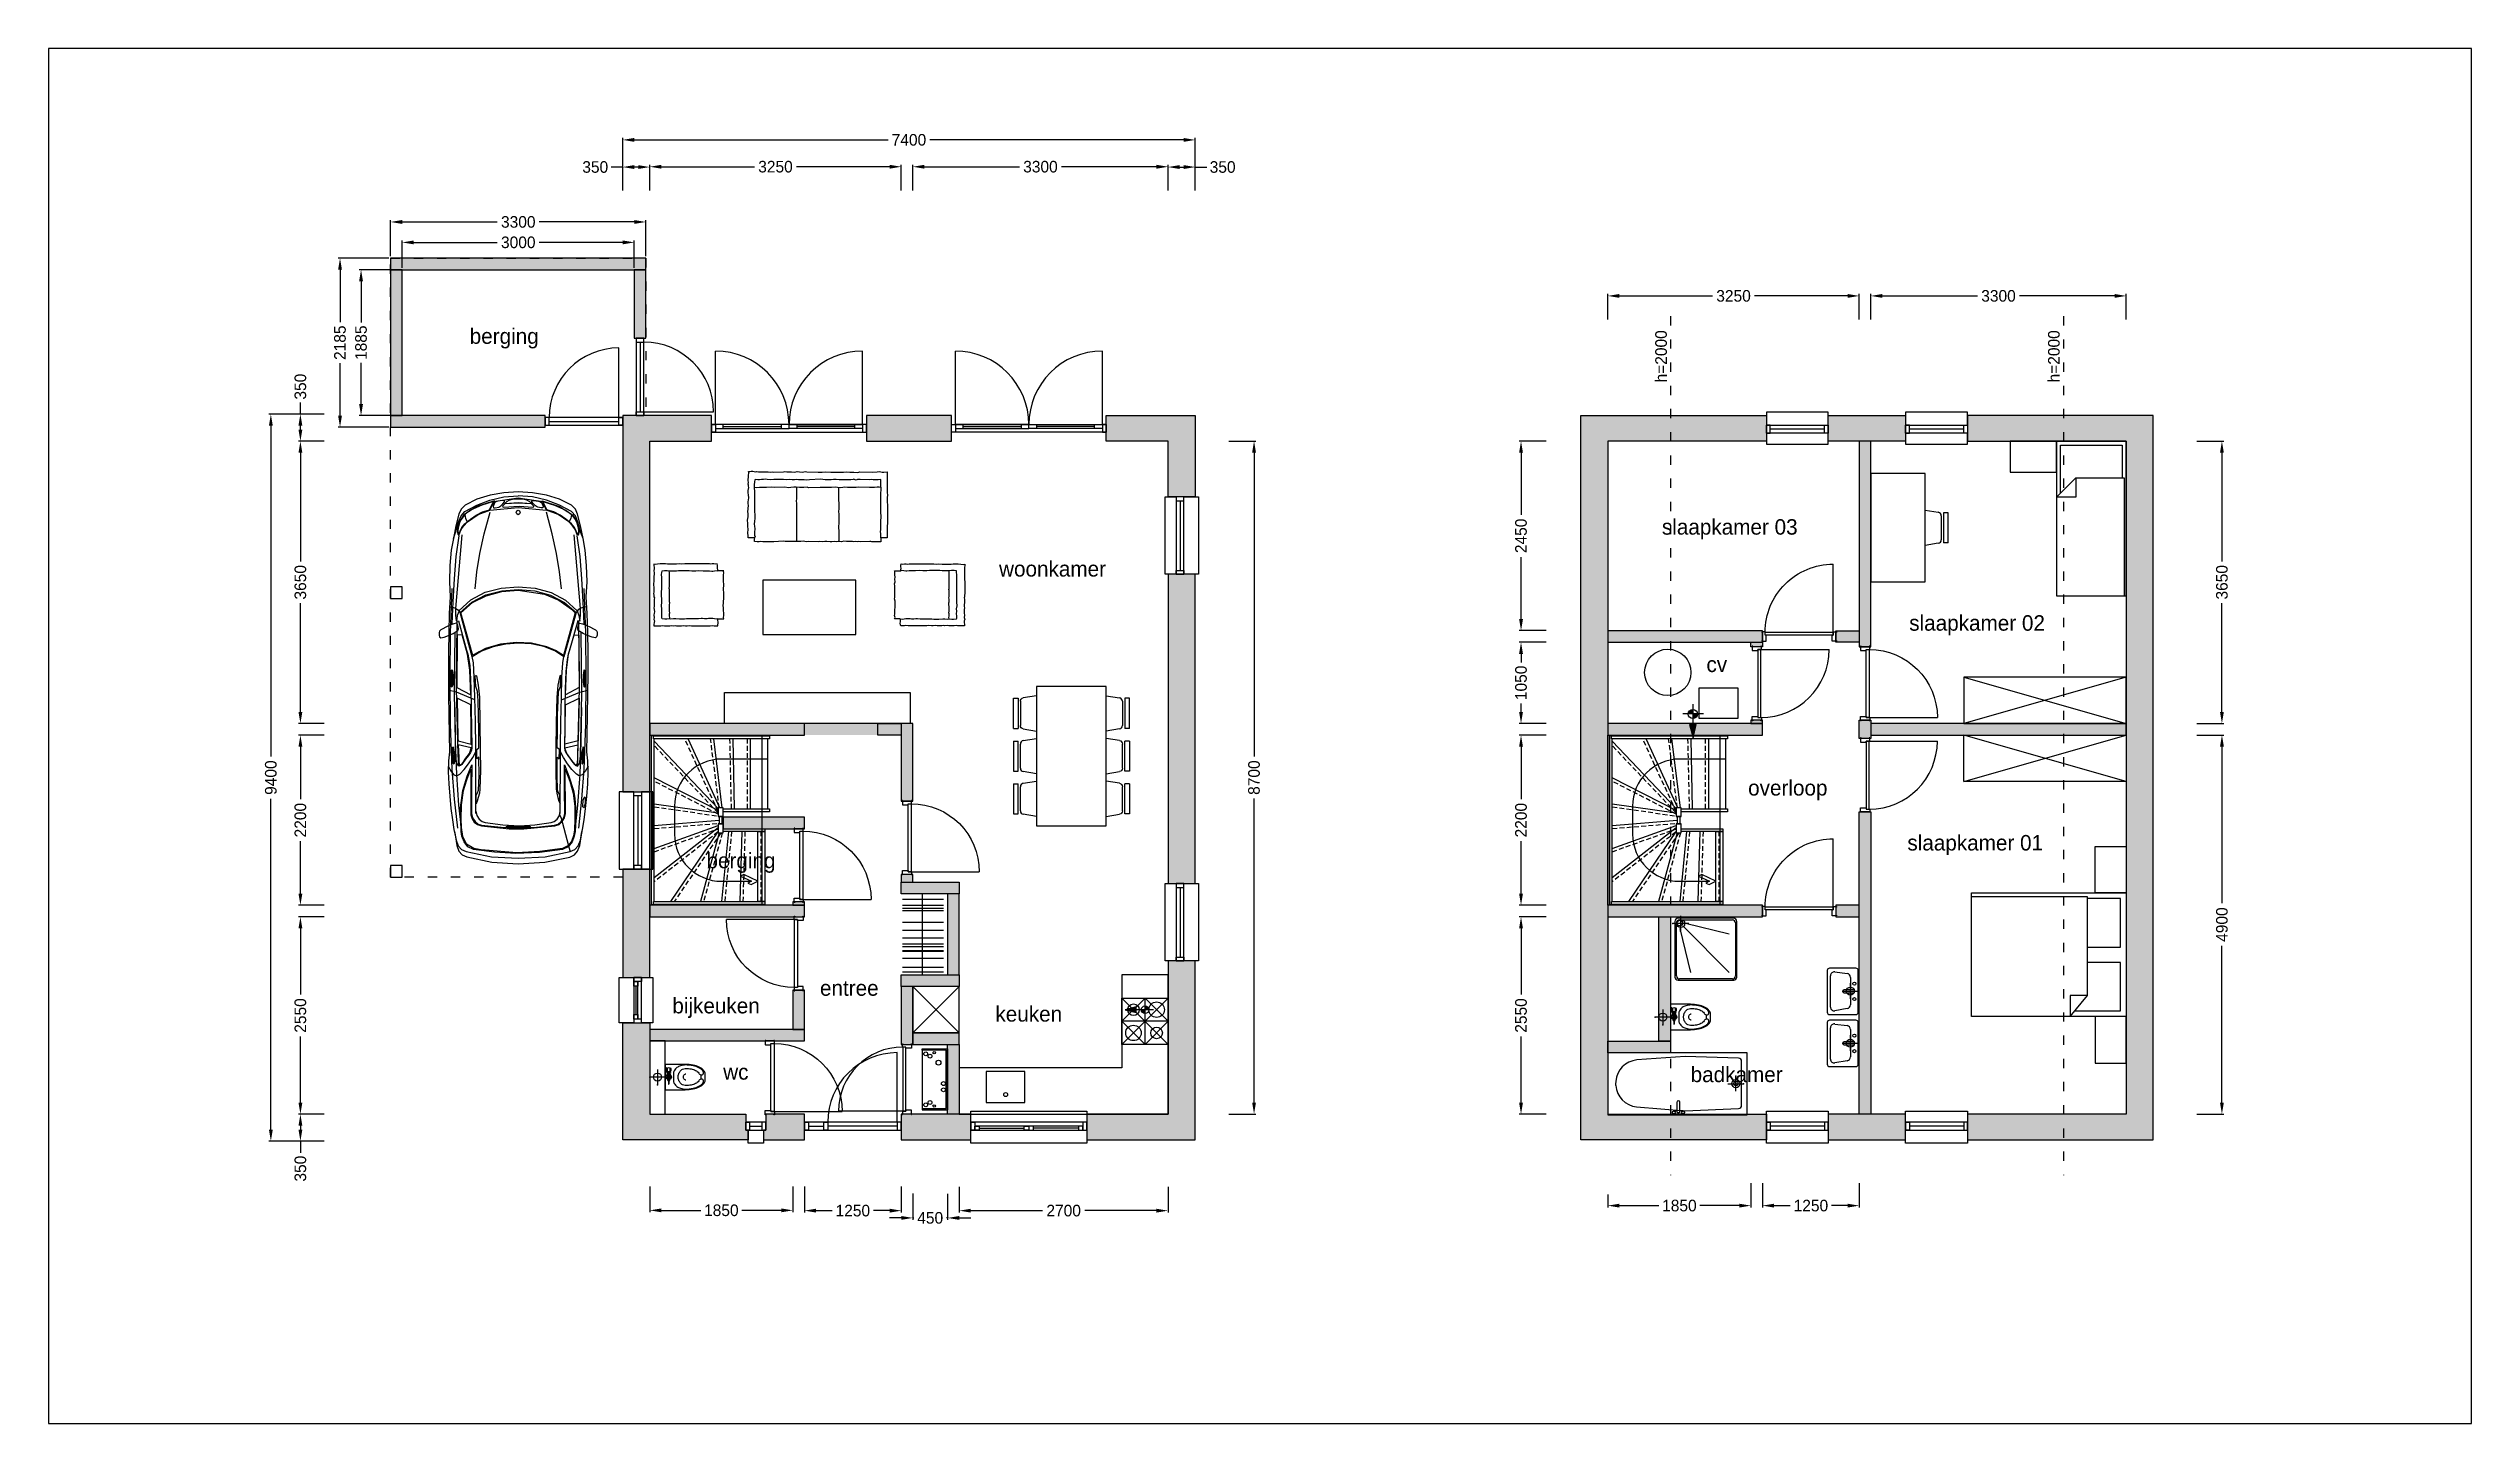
# Model space of a CAD drawing. Header units: millimetres. Extents: x 194362 to 347421, y -189721 to -131700.
# Drawn here: x 264939 to 296260, y -189721 to -171945 of the extents above; entities that cross this region are included whole.
import ezdxf

# ---------------------------------------------------------------- set-up
doc = ezdxf.new("R2010")
doc.units = ezdxf.units.MM
doc.linetypes.add('ACAD_ISO03W100', pattern=[30, 12, -18])
doc.linetypes.add('B0704', pattern=[3.75, 2.5, -1.25])
for name, color, linetype in [('26', 120, 'Continuous'), ('26A', 7, 'Continuous'), ('52', 4, 'Continuous'), ('78', 7, 'Continuous'), ('AC24XI--_HOUT', 8, 'Continuous'), ('AI24XI--_HOUT', 1, 'Continuous'), ('AL$8A---_HULPLIJNEN', 150, 'Continuous'), ('arcering', 5, 'Continuous'), ('binnendeurkozijn', 1, 'Continuous'), ('constructiehout', 1, 'Continuous'), ('CONTROL_POINTS', 140, 'Continuous'), ('interieur', 5, 'Continuous'), ('KOZIJN', 1, 'Continuous'), ('MAATLIJN', 5, 'Continuous'), ('sanitair', 111, 'Continuous'), ('streep', 5, 'ACAD_ISO03W100'), ('text', 7, 'Continuous'), ('wand', 2, 'Continuous'), ('zicht', 5, 'Continuous')]:
    doc.layers.add(name, color=color, linetype=linetype)
doc.styles.add('maat-klein', font='LSANS.TTF', dxfattribs={"height": 150})
doc.styles.get("Standard").update_dxf_attribs({"font": 'LSANS.TTF', "height": 20})
doc.dimstyles.new('maat-klein', dxfattribs={"dimtxt": 2.5, "dimasz": 150, "dimexe": 25, "dimexo": 25, "dimgap": 25, "dimtad": 0, "dimdec": 4, "dimtxsty": 'maat-klein', "dimcen": 150, "dimclrd": 256, "dimclre": 256, "dimclrt": 256, "dimadec": 0, "dimazin": 1, "dimtfac": 1, "dimtdec": 4, "dimtmove": 0, "dimatfit": 3, "dimfxl": 1, "dimlwd": -1, "dimlwe": -1, "dimarcsym": 0})

# ---------------------------------------------------------------- blocks, each defined once
blk = doc.blocks.new('kozijn binnendeur120x56')
at = {"layer": 'binnendeurkozijn'}
blk.add_lwpolyline([(-8, 8), (-8, -46), (-6, -48), (65, -48), (67, -46), (67, -33), (110, -33), (112, -31), (112, 8), (104, 8), (104, 0), (0, 0), (0, 8)], close=True, dxfattribs=at)
blk = doc.blocks.new('kozijn-bd-dagm850')
at = {"layer": 'binnendeurkozijn'}
blk.add_line((55, -33), (935, -33), dxfattribs=at)
blk.add_lwpolyline([(15, -913), (55, -913), (55, -33), (15, -33)], close=True, dxfattribs=at)
blk.add_arc((55, -33), 880, 270, 0, dxfattribs=at)
blk.add_blockref('kozijn binnendeur120x56', (-52, 0))
at = {"xscale": -1, "rotation": 180}
blk.add_blockref('kozijn binnendeur120x56', (-52, -946), dxfattribs=at)
blk = doc.blocks.new('kozijn-bd-dagm800')
at = {"layer": 'binnendeurkozijn'}
blk.add_line((-55, 33), (-885, 33), dxfattribs=at)
blk.add_lwpolyline([(-15, 863), (-55, 863), (-55, 33), (-15, 33)], close=True, dxfattribs=at)
blk.add_arc((-55, 33), 830, 90, 180, dxfattribs=at)
at = {"xscale": -1}
blk.add_blockref('kozijn binnendeur120x56', (52, 896), dxfattribs=at)
at = {"rotation": 180}
blk.add_blockref('kozijn binnendeur120x56', (52, 0), dxfattribs=at)
blk = doc.blocks.new('mk-sparing')
for p, q in [((0, 328), (0, 0)), ((18, 328), (0, 328)), ((18, 328), (18, 18)), ((768, 328), (18, 328)), ((768, 328), (786, 328)), ((768, 18), (768, 328)), ((786, 328), (786, 0)), ((786, 0), (0, 0)), ((18, 18), (768, 18))]:
    blk.add_line(p, q)
for centre, radius in [((48, 173), 16), ((63, 283), 25), ((93, 228), 25), ((258, 54), 25), ((338, 54), 25), ((608, 118), 31.5), ((693, 228), 25), ((723, 283), 25), ((738, 173), 16)]:
    blk.add_circle(centre, radius)
blk = doc.blocks.new('UITVOER')
at = {"color": 4, "const_width": 44.8}
for points in [[(-18, 1, 0.004124), (-18, 1, 1)], [(-18, 1, 0.412791), (4, -22, 1)], [(27, 1, 0.41081), (4, 23, 1)]]:
    blk.add_lwpolyline(points, format="xyb", dxfattribs=at)
blk.add_solid([(119, 37), (258, 4), (119, -34)])
at = {"layer": '26', "color": 4}
for p, q in [((-103, 1), (113, 1)), ((4, 116), (4, -108)), ((119, 38), (119, -35)), ((260, 4), (119, 38)), ((119, -35), (260, 4))]:
    blk.add_line(p, q, dxfattribs=at)
blk.add_circle((5, 1), 49.5, dxfattribs=at)
blk = doc.blocks.new('74KOOK')
at = {"layer": '26'}
for p, q in [((0, 602), (600, 2)), ((600, 602), (0, 2)), ((0, 302), (300, 602)), ((2, 602), (600, 602)), ((2, 0), (2, 602)), ((300, 602), (600, 302)), ((300, 602), (300, 2)), ((600, 602), (600, 2)), ((600, 302), (0, 302)), ((300, 2), (0, 302)), ((600, 2), (0, 2)), ((600, 302), (300, 2))]:
    blk.add_line(p, q, dxfattribs=at)
for centre, radius in [((150, 452), 100), ((450, 452), 75), ((150, 152), 75), ((450, 152), 100)]:
    blk.add_circle(centre, radius, dxfattribs=at)
at = {"layer": '26A', "rotation": 270}
blk.add_blockref('UITVOER', (149, 307), dxfattribs=at)
blk = doc.blocks.new('stoel1a')
at = {"layer": 'interieur'}
for p, q in [((0, 0), (28, 172)), ((423, 300), (33, 300)), ((33, 300), (33, 240)), ((33, 240), (423, 240)), ((72, 210), (384, 210)), ((423, 300), (423, 240)), ((428, 172), (456, 0))]:
    blk.add_line(p, q, dxfattribs=at)
for centre, start, end in [((72, 165), 90, 170.8898), ((384, 165), 9.1102, 90)]:
    blk.add_arc(centre, 45, start, end, dxfattribs=at)
blk = doc.blocks.new('78-SOFA1')
at = {"layer": '78'}
blk.add_lwpolyline([(2, 775), (38, 774), (66, 775), (92, 772), (112, 771), (137, 772), (157, 772), (187, 773), (206, 772), (228, 771), (260, 772), (275, 771), (295, 772), (318, 772), (343, 772), (357, 772), (381, 770), (409, 772), (431, 772), (463, 770), (488, 773), (526, 775), (547, 775), (572, 776), (599, 775), (629, 774), (660, 774), (695, 774), (729, 772), (759, 770), (780, 775), (805, 775), (826, 773), (829, 759), (833, 739), (831, 721), (829, 707), (829, 692), (826, 683), (807, 687), (784, 684), (762, 680), (734, 678), (707, 681), (688, 682), (656, 682), (631, 680), (612, 681), (577, 684), (544, 684), (526, 682), (496, 683), (474, 684), (424, 684), (398, 686), (379, 687), (334, 686), (283, 684), (255, 685), (220, 686), (199, 685), (168, 686), (144, 686), (107, 685), (103, 676), (103, 644), (106, 618), (102, 586), (105, 554), (99, 517), (103, 470), (102, 422), (100, 391), (101, 361), (100, 332), (102, 300), (103, 268), (102, 241), (103, 206), (102, 183), (103, 155), (101, 106), (104, 89), (107, 63), (137, 59), (171, 59), (202, 61), (230, 63), (261, 61), (292, 63), (320, 60), (353, 60), (379, 59), (402, 59), (431, 60), (457, 59), (490, 61), (543, 63), (583, 59), (637, 61), (693, 62), (719, 62), (749, 66), (763, 66), (785, 64), (818, 59), (826, 61), (826, 49), (822, 27), (824, 13), (825, -11), (821, -27), (798, -25), (777, -28), (756, -26), (738, -24), (718, -27), (689, -28), (658, -28), (627, -29), (600, -27), (568, -28), (535, -27), (503, -28), (470, -26), (439, -27), (400, -26), (359, -24), (333, -27), (292, -25), (265, -23), (240, -23), (203, -25), (177, -23), (150, -28), (131, -28), (84, -27), (50, -23), (18, -21), (-1, -23), (0, 0), (3, 17), (4, 33), (2, 62), (4, 89), (3, 106), (2, 136), (2, 155), (1, 179), (-1, 199), (-3, 225), (-3, 249), (0, 272), (-1, 308), (0, 338), (-3, 355), (1, 378), (2, 399), (8, 414), (4, 430), (4, 455), (4, 478), (6, 500), (6, 523), (2, 543), (6, 563), (9, 592), (5, 608), (1, 638), (6, 665), (0, 691), (9, 710), (5, 732), (2, 755)], close=True, dxfattribs=at)
for points in [[(202, 684), (206, 666), (203, 650), (203, 620), (206, 605), (203, 584), (201, 560), (202, 545), (201, 524), (205, 502), (207, 477), (201, 463), (202, 441), (203, 429), (204, 412), (203, 395), (202, 374), (203, 338), (202, 319), (204, 306), (199, 290), (202, 263), (203, 249), (203, 227), (202, 199), (201, 178), (203, 148), (202, 133), (202, 116), (203, 99), (201, 87), (200, 63)], [(833, 685), (847, 685), (883, 685), (906, 684), (899, 665), (906, 639), (905, 621), (905, 605), (903, 579), (903, 560), (901, 540), (898, 509), (901, 482), (900, 453), (906, 427), (905, 407), (905, 377), (904, 340), (903, 314), (903, 285), (904, 257), (906, 230), (900, 204), (902, 171), (899, 144), (903, 116), (905, 89), (902, 72), (906, 62), (886, 65), (864, 64), (844, 63), (825, 63)]]:
    blk.add_lwpolyline(points, dxfattribs=at)
blk = doc.blocks.new('78-SOFA4')
at = {"layer": '78'}
blk.add_lwpolyline([(4, 1794), (43, 1794), (77, 1794), (104, 1794), (143, 1794), (186, 1794), (215, 1794), (252, 1793), (274, 1794), (308, 1796), (335, 1792), (355, 1794), (392, 1794), (438, 1796), (479, 1796), (510, 1795), (537, 1795), (573, 1796), (603, 1798), (627, 1796), (668, 1796), (708, 1794), (757, 1792), (801, 1793), (828, 1794), (857, 1793), (857, 1776), (859, 1747), (859, 1721), (860, 1711), (849, 1711), (836, 1710), (808, 1708), (777, 1707), (755, 1710), (708, 1711), (682, 1710), (659, 1709), (628, 1711), (601, 1713), (575, 1713), (537, 1710), (509, 1709), (472, 1710), (435, 1712), (405, 1711), (352, 1711), (322, 1710), (279, 1711), (239, 1714), (217, 1714), (183, 1712), (160, 1712), (126, 1711), (106, 1711), (109, 1676), (108, 1643), (109, 1613), (105, 1586), (110, 1559), (106, 1444), (103, 1429), (106, 1408), (112, 1390), (101, 1356), (103, 1353), (110, 1322), (109, 1290), (108, 1258), (108, 1207), (108, 1170), (106, 1131), (105, 1099), (110, 1069), (108, 1040), (108, 1020), (110, 989), (104, 959), (101, 931), (109, 787), (112, 752), (109, 717), (109, 678), (108, 644), (106, 621), (108, 595), (110, 563), (105, 535), (108, 496), (106, 453), (106, 325), (108, 280), (105, 241), (99, 217), (104, 194), (105, 168), (109, 142), (108, 120), (104, 89), (108, 83), (134, 76), (174, 74), (213, 74), (258, 75), (305, 75), (336, 76), (366, 78), (406, 76), (428, 78), (461, 76), (500, 75), (527, 76), (553, 81), (585, 80), (609, 81), (641, 76), (681, 72), (706, 78), (740, 81), (785, 77), (827, 75), (838, 86), (860, 75), (858, 58), (859, 39), (859, 19), (857, -3), (829, -4), (798, -7), (745, -4), (710, -8), (671, -9), (631, -12), (586, -4), (545, -3), (522, -7), (485, -4), (437, -2), (420, -4), (391, -5), (341, 2), (330, 2), (321, -2), (298, -1), (283, -5), (267, -4), (247, -4), (207, 2), (191, 0), (179, -2), (165, -5), (145, 0), (117, -4), (104, -4), (73, 0), (51, 1), (18, 3), (0, 0), (3, 15), (-3, 33), (-3, 55), (3, 73), (4, 93), (1, 109), (4, 127), (4, 187), (5, 226), (5, 253), (8, 283), (5, 309), (8, 329), (4, 450), (3, 467), (5, 495), (4, 515), (5, 554), (8, 599), (1, 627), (4, 658), (10, 699), (-1, 731), (5, 754), (8, 901), (10, 953), (5, 1000), (9, 1063), (8, 1106), (9, 1177), (9, 1227), (4, 1267), (8, 1310), (8, 1362), (13, 1411), (5, 1439), (8, 1603), (7, 1662), (3, 1694), (10, 1727), (8, 1750), (5, 1791)], close=True, dxfattribs=at)
for points in [[(208, 1711), (205, 1689), (202, 1662), (209, 1627), (208, 1592), (208, 1565), (205, 1423), (208, 1391), (208, 1359), (208, 1322), (207, 1280), (204, 1243), (209, 1220), (210, 1192), (208, 1152), (205, 1118), (208, 1072), (208, 1040), (207, 1000), (209, 954), (208, 924), (210, 776), (202, 758), (207, 713), (208, 658), (205, 616), (202, 587), (208, 548), (212, 516), (205, 469), (209, 335), (204, 292), (207, 232), (207, 184), (208, 142), (210, 101), (207, 78)], [(857, 1711), (876, 1710), (899, 1708), (910, 1709), (910, 1686), (910, 1649), (910, 1625), (910, 1595), (907, 1580), (904, 1569), (909, 1443), (906, 1421), (909, 1403), (907, 1386), (909, 1363), (906, 1342), (907, 1322), (907, 1286), (907, 1267), (903, 1231), (910, 1200), (906, 1177), (904, 1159), (910, 1132), (907, 1105), (909, 1075), (909, 1053), (906, 1013), (904, 985), (910, 960), (906, 923), (912, 900), (907, 770), (909, 744), (903, 710), (904, 676), (907, 658), (907, 615), (907, 588), (906, 557), (907, 536), (907, 500), (907, 474), (903, 446), (911, 325), (910, 298), (909, 255), (910, 218), (910, 185), (906, 158), (909, 138), (911, 110), (906, 77), (876, 76), (857, 80)], [(209, 1164), (261, 1164), (308, 1163), (337, 1164), (373, 1164), (411, 1166), (443, 1166), (485, 1165), (520, 1164), (553, 1165), (599, 1166), (623, 1168), (653, 1167), (677, 1165), (702, 1163), (728, 1164), (767, 1165), (794, 1168), (842, 1167), (860, 1167), (909, 1167)], [(208, 621), (243, 621), (275, 621), (298, 619), (322, 618), (352, 618), (384, 617), (409, 620), (440, 622), (482, 621), (532, 620), (571, 620), (617, 620), (650, 621), (685, 621), (725, 621), (749, 622), (793, 620), (821, 621), (846, 622), (880, 620), (907, 620)]]:
    blk.add_lwpolyline(points, dxfattribs=at)
blk = doc.blocks.new('*D81')
at = {"layer": 'Defpoints', "color": 0, "transparency": 16777216}
for p in [(268196, -177021), (268526, -177021), (268526, -180671)]:
    blk.add_point(p, dxfattribs=at)
at = {"layer": 'MAATLIJN', "transparency": 16777216}
for p, q in [((268501, -177021), (268171, -177021)), ((268196, -177171), (268196, -178576)), ((268196, -180521), (268196, -179117)), ((268501, -180671), (268171, -180671))]:
    blk.add_line(p, q, dxfattribs=at)
for points in [[(268171, -177171), (268221, -177171), (268196, -177021)], [(268171, -180521), (268221, -180521), (268196, -180671)]]:
    blk.add_solid(points, dxfattribs=at)
at = {"layer": 'MAATLIJN', "transparency": 16777216, "insert": (268196, -178846), "char_height": 150, "attachment_point": 5, "rotation": 90, "style": 'maat-klein'}
blk.add_mtext('3650', dxfattribs=at)
blk = doc.blocks.new('*D82')
at = {"layer": 'Defpoints', "color": 0, "transparency": 16777216}
for p in [(268526, -180821), (268196, -183021), (268526, -183021)]:
    blk.add_point(p, dxfattribs=at)
at = {"layer": 'MAATLIJN', "transparency": 16777216}
for p, q in [((268501, -180821), (268171, -180821)), ((268196, -180971), (268196, -181649)), ((268196, -182871), (268196, -182194)), ((268501, -183021), (268171, -183021))]:
    blk.add_line(p, q, dxfattribs=at)
for points in [[(268171, -180971), (268221, -180971), (268196, -180821)], [(268171, -182871), (268221, -182871), (268196, -183021)]]:
    blk.add_solid(points, dxfattribs=at)
at = {"layer": 'MAATLIJN', "transparency": 16777216, "insert": (268196, -181921), "char_height": 150, "attachment_point": 5, "rotation": 90, "style": 'maat-klein'}
blk.add_mtext('2200', dxfattribs=at)
blk = doc.blocks.new('*D83')
at = {"layer": 'Defpoints', "color": 0, "transparency": 16777216}
for p in [(268526, -183171), (268196, -185721), (268526, -185721)]:
    blk.add_point(p, dxfattribs=at)
at = {"layer": 'MAATLIJN', "transparency": 16777216}
for p, q in [((268501, -183171), (268171, -183171)), ((268196, -183321), (268196, -184174)), ((268196, -185571), (268196, -184719)), ((268501, -185721), (268171, -185721))]:
    blk.add_line(p, q, dxfattribs=at)
for points in [[(268171, -183321), (268221, -183321), (268196, -183171)], [(268171, -185571), (268221, -185571), (268196, -185721)]]:
    blk.add_solid(points, dxfattribs=at)
at = {"layer": 'MAATLIJN', "transparency": 16777216, "insert": (268196, -184446), "char_height": 150, "attachment_point": 5, "rotation": 90, "style": 'maat-klein'}
blk.add_mtext('2550', dxfattribs=at)
blk = doc.blocks.new('*D84')
at = {"layer": 'Defpoints', "color": 0, "transparency": 16777216}
for p in [(268196, -176671), (268522, -176671), (268522, -177021)]:
    blk.add_point(p, dxfattribs=at)
at = {"layer": 'MAATLIJN', "transparency": 16777216}
for p, q in [((268196, -176671), (268196, -176521)), ((268497, -176671), (268171, -176671)), ((268196, -176871), (268196, -176821)), ((268497, -177021), (268171, -177021))]:
    blk.add_line(p, q, dxfattribs=at)
for points in [[(268171, -176821), (268221, -176821), (268196, -176671)], [(268171, -176871), (268221, -176871), (268196, -177021)]]:
    blk.add_solid(points, dxfattribs=at)
at = {"layer": 'MAATLIJN', "transparency": 16777216, "insert": (268196, -176317), "char_height": 150, "attachment_point": 5, "rotation": 90, "style": 'maat-klein'}
blk.add_mtext('350', dxfattribs=at)
blk = doc.blocks.new('*D85')
at = {"layer": 'Defpoints', "color": 0, "transparency": 16777216}
for p in [(268526, -185721), (268196, -186071), (268526, -186071)]:
    blk.add_point(p, dxfattribs=at)
at = {"layer": 'MAATLIJN', "transparency": 16777216}
for p, q in [((268501, -185721), (268171, -185721)), ((268196, -185871), (268196, -185921)), ((268501, -186071), (268171, -186071)), ((268196, -186071), (268196, -186221))]:
    blk.add_line(p, q, dxfattribs=at)
for points in [[(268171, -185871), (268221, -185871), (268196, -185721)], [(268171, -185921), (268221, -185921), (268196, -186071)]]:
    blk.add_solid(points, dxfattribs=at)
at = {"layer": 'MAATLIJN', "transparency": 16777216, "insert": (268196, -186426), "char_height": 150, "attachment_point": 5, "rotation": 90, "style": 'maat-klein'}
blk.add_mtext('350', dxfattribs=at)
blk = doc.blocks.new('*D86')
at = {"layer": 'Defpoints', "color": 0, "transparency": 16777216}
for p in [(267814, -176671), (268526, -176671), (268526, -186071)]:
    blk.add_point(p, dxfattribs=at)
at = {"layer": 'MAATLIJN', "transparency": 16777216}
for p, q in [((268501, -176671), (267789, -176671)), ((267814, -176821), (267814, -181098)), ((267814, -185921), (267814, -181644)), ((268501, -186071), (267789, -186071))]:
    blk.add_line(p, q, dxfattribs=at)
for points in [[(267789, -176821), (267839, -176821), (267814, -176671)], [(267789, -185921), (267839, -185921), (267814, -186071)]]:
    blk.add_solid(points, dxfattribs=at)
at = {"layer": 'MAATLIJN', "transparency": 16777216, "insert": (267814, -181371), "char_height": 150, "attachment_point": 5, "rotation": 90, "style": 'maat-klein'}
blk.add_mtext('9400', dxfattribs=at)
blk = doc.blocks.new('*D87')
at = {"layer": 'Defpoints', "color": 0, "transparency": 16777216}
for p in [(275962, -173474), (272712, -173804), (275962, -173804)]:
    blk.add_point(p, dxfattribs=at)
at = {"layer": 'MAATLIJN', "transparency": 16777216}
for p, q in [((272712, -173779), (272712, -173449)), ((272862, -173474), (274066, -173474)), ((275812, -173474), (274607, -173474)), ((275962, -173779), (275962, -173449))]:
    blk.add_line(p, q, dxfattribs=at)
for points in [[(272862, -173449), (272862, -173499), (272712, -173474)], [(275812, -173449), (275812, -173499), (275962, -173474)]]:
    blk.add_solid(points, dxfattribs=at)
at = {"layer": 'MAATLIJN', "transparency": 16777216, "insert": (274337, -173474), "char_height": 150, "attachment_point": 5, "style": 'maat-klein'}
blk.add_mtext('3250', dxfattribs=at)
blk = doc.blocks.new('*D88')
at = {"layer": 'Defpoints', "color": 0, "transparency": 16777216}
for p in [(279412, -173474), (276112, -173804), (279412, -173804)]:
    blk.add_point(p, dxfattribs=at)
at = {"layer": 'MAATLIJN', "transparency": 16777216}
for p, q in [((276112, -173779), (276112, -173449)), ((276262, -173474), (277491, -173474)), ((279262, -173474), (278032, -173474)), ((279412, -173779), (279412, -173449))]:
    blk.add_line(p, q, dxfattribs=at)
for points in [[(276262, -173449), (276262, -173499), (276112, -173474)], [(279262, -173449), (279262, -173499), (279412, -173474)]]:
    blk.add_solid(points, dxfattribs=at)
at = {"layer": 'MAATLIJN', "transparency": 16777216, "insert": (277762, -173474), "char_height": 150, "attachment_point": 5, "style": 'maat-klein'}
blk.add_mtext('3300', dxfattribs=at)
blk = doc.blocks.new('*D89')
at = {"layer": 'Defpoints', "color": 0, "transparency": 16777216}
for p in [(272362, -173478), (272362, -173804), (272712, -173804)]:
    blk.add_point(p, dxfattribs=at)
at = {"layer": 'MAATLIJN', "transparency": 16777216}
for p, q in [((272362, -173478), (272212, -173478)), ((272362, -173779), (272362, -173453)), ((272562, -173478), (272512, -173478)), ((272712, -173779), (272712, -173453))]:
    blk.add_line(p, q, dxfattribs=at)
for points in [[(272512, -173453), (272512, -173503), (272362, -173478)], [(272562, -173453), (272562, -173503), (272712, -173478)]]:
    blk.add_solid(points, dxfattribs=at)
at = {"layer": 'MAATLIJN', "transparency": 16777216, "insert": (272007, -173478), "char_height": 150, "attachment_point": 5, "style": 'maat-klein'}
blk.add_mtext('350', dxfattribs=at)
blk = doc.blocks.new('*D90')
at = {"layer": 'Defpoints', "color": 0, "transparency": 16777216}
for p in [(279762, -173478), (279412, -173804), (279762, -173804)]:
    blk.add_point(p, dxfattribs=at)
at = {"layer": 'MAATLIJN', "transparency": 16777216}
for p, q in [((279412, -173779), (279412, -173453)), ((279562, -173478), (279612, -173478)), ((279762, -173779), (279762, -173453)), ((279762, -173478), (279912, -173478))]:
    blk.add_line(p, q, dxfattribs=at)
for points in [[(279562, -173453), (279562, -173503), (279412, -173478)], [(279612, -173453), (279612, -173503), (279762, -173478)]]:
    blk.add_solid(points, dxfattribs=at)
at = {"layer": 'MAATLIJN', "transparency": 16777216, "insert": (280117, -173478), "char_height": 150, "attachment_point": 5, "style": 'maat-klein'}
blk.add_mtext('350', dxfattribs=at)
blk = doc.blocks.new('*D91')
at = {"layer": 'Defpoints', "color": 0, "transparency": 16777216}
for p in [(279762, -173127), (272362, -173804), (279762, -173804)]:
    blk.add_point(p, dxfattribs=at)
at = {"layer": 'MAATLIJN', "transparency": 16777216}
for p, q in [((272362, -173779), (272362, -173102)), ((272512, -173127), (275792, -173127)), ((279612, -173127), (276332, -173127)), ((279762, -173779), (279762, -173102))]:
    blk.add_line(p, q, dxfattribs=at)
for points in [[(272512, -173102), (272512, -173152), (272362, -173127)], [(279612, -173102), (279612, -173152), (279762, -173127)]]:
    blk.add_solid(points, dxfattribs=at)
at = {"layer": 'MAATLIJN', "transparency": 16777216, "insert": (276062, -173127), "char_height": 150, "attachment_point": 5, "style": 'maat-klein'}
blk.add_mtext('7400', dxfattribs=at)
blk = doc.blocks.new('*D92')
at = {"layer": 'Defpoints', "color": 0, "transparency": 16777216}
for p in [(280173, -177021), (280173, -185721), (280523, -185721)]:
    blk.add_point(p, dxfattribs=at)
at = {"layer": 'MAATLIJN', "transparency": 16777216}
for p, q in [((280198, -177021), (280548, -177021)), ((280523, -177171), (280523, -181099)), ((280523, -185571), (280523, -181643)), ((280198, -185721), (280548, -185721))]:
    blk.add_line(p, q, dxfattribs=at)
for points in [[(280498, -177171), (280548, -177171), (280523, -177021)], [(280498, -185571), (280548, -185571), (280523, -185721)]]:
    blk.add_solid(points, dxfattribs=at)
at = {"layer": 'MAATLIJN', "transparency": 16777216, "insert": (280523, -181371), "char_height": 150, "attachment_point": 5, "rotation": 90, "style": 'maat-klein'}
blk.add_mtext('8700', dxfattribs=at)
blk = doc.blocks.new('*D93')
at = {"layer": 'Defpoints', "color": 0, "transparency": 16777216}
for p in [(272712, -186630), (274562, -186630), (274562, -186965)]:
    blk.add_point(p, dxfattribs=at)
at = {"layer": 'MAATLIJN', "transparency": 16777216}
for p, q in [((272712, -186655), (272712, -186990)), ((274562, -186655), (274562, -186990)), ((272862, -186965), (273371, -186965)), ((274412, -186965), (273903, -186965))]:
    blk.add_line(p, q, dxfattribs=at)
for points in [[(272862, -186940), (272862, -186990), (272712, -186965)], [(274412, -186940), (274412, -186990), (274562, -186965)]]:
    blk.add_solid(points, dxfattribs=at)
at = {"layer": 'MAATLIJN', "transparency": 16777216, "insert": (273637, -186965), "char_height": 150, "attachment_point": 5, "style": 'maat-klein'}
blk.add_mtext('1850', dxfattribs=at)
blk = doc.blocks.new('*D94')
at = {"layer": 'Defpoints', "color": 0, "transparency": 16777216}
for p in [(274712, -186630), (275962, -186630), (275962, -186969)]:
    blk.add_point(p, dxfattribs=at)
at = {"layer": 'MAATLIJN', "transparency": 16777216}
for p, q in [((274712, -186655), (274712, -186994)), ((275962, -186655), (275962, -186994)), ((274862, -186969), (275071, -186969)), ((275812, -186969), (275603, -186969))]:
    blk.add_line(p, q, dxfattribs=at)
for points in [[(274862, -186944), (274862, -186994), (274712, -186969)], [(275812, -186944), (275812, -186994), (275962, -186969)]]:
    blk.add_solid(points, dxfattribs=at)
at = {"layer": 'MAATLIJN', "transparency": 16777216, "insert": (275337, -186969), "char_height": 150, "attachment_point": 5, "style": 'maat-klein'}
blk.add_mtext('1250', dxfattribs=at)
blk = doc.blocks.new('*D95')
at = {"layer": 'Defpoints', "color": 0, "transparency": 16777216}
for p in [(276112, -186724), (276562, -186727), (276562, -187063)]:
    blk.add_point(p, dxfattribs=at)
at = {"layer": 'MAATLIJN', "transparency": 16777216}
for p, q in [((276112, -186749), (276112, -187088)), ((276562, -186752), (276562, -187088)), ((275962, -187063), (275812, -187063)), ((276112, -187063), (276127, -187063)), ((276562, -187063), (276547, -187063)), ((276712, -187063), (276862, -187063))]:
    blk.add_line(p, q, dxfattribs=at)
for points in [[(275962, -187038), (275962, -187088), (276112, -187063)], [(276712, -187038), (276712, -187088), (276562, -187063)]]:
    blk.add_solid(points, dxfattribs=at)
at = {"layer": 'MAATLIJN', "transparency": 16777216, "insert": (276337, -187063), "char_height": 150, "attachment_point": 5, "style": 'maat-klein'}
blk.add_mtext('450', dxfattribs=at)
blk = doc.blocks.new('*D96')
at = {"layer": 'Defpoints', "color": 0, "transparency": 16777216}
for p in [(276712, -186634), (279412, -186634), (279412, -186969)]:
    blk.add_point(p, dxfattribs=at)
at = {"layer": 'MAATLIJN', "transparency": 16777216}
for p, q in [((276712, -186659), (276712, -186994)), ((279412, -186659), (279412, -186994)), ((276862, -186969), (277790, -186969)), ((279262, -186969), (278334, -186969))]:
    blk.add_line(p, q, dxfattribs=at)
for points in [[(276862, -186944), (276862, -186994), (276712, -186969)], [(279262, -186944), (279262, -186994), (279412, -186969)]]:
    blk.add_solid(points, dxfattribs=at)
at = {"layer": 'MAATLIJN', "transparency": 16777216, "insert": (278062, -186969), "char_height": 150, "attachment_point": 5, "style": 'maat-klein'}
blk.add_mtext('2700', dxfattribs=at)
blk = doc.blocks.new('Saab_9-5_estate_topview')
at = {"color": 0, "linetype": 'ByBlock'}
for points in [[(0.813, 4.459), (0.794, 4.57), (0.766, 4.646), (0.725, 4.694), (0.666, 4.72), (0.342, 4.785), (0, 4.807), (-0.342, 4.785), (-0.666, 4.721), (-0.725, 4.694), (-0.766, 4.646), (-0.794, 4.57), (-0.812, 4.459), (-0.831, 4.364), (-0.851, 4.239), (-0.87, 4.094), (-0.886, 3.936), (-0.898, 3.774), (-0.904, 3.619), (-0.901, 3.479), (-0.887, 3.362), (-0.892, 3.137), (-0.896, 2.887), (-0.9, 2.621), (-0.902, 2.347), (-0.902, 2.076), (-0.899, 1.814), (-0.892, 1.572), (-0.88, 1.358), (-0.889, 1.164), (-0.884, 0.953), (-0.866, 0.755), (-0.837, 0.601), (-0.806, 0.441), (-0.767, 0.288), (-0.738, 0.224), (-0.687, 0.171), (-0.533, 0.096), (-0.364, 0.042), (-0.185, 0.011), (0, 0), (0.185, 0.011), (0.365, 0.042), (0.534, 0.096), (0.687, 0.171), (0.738, 0.224), (0.767, 0.287), (0.807, 0.44), (0.837, 0.601), (0.866, 0.755), (0.884, 0.953), (0.889, 1.164), (0.881, 1.358), (0.892, 1.572), (0.899, 1.814), (0.902, 2.075), (0.902, 2.347), (0.9, 2.62), (0.897, 2.887), (0.892, 3.137), (0.888, 3.362), (0.901, 3.479), (0.904, 3.619), (0.898, 3.774), (0.886, 3.935), (0.87, 4.093), (0.851, 4.239), (0.831, 4.364), (0.813, 4.459)], [(0.031, 4.675), (0.309, 4.657), (0.577, 4.622), (0.65, 4.587), (0.699, 4.523), (0.728, 4.451), (0.74, 4.39), (0.745, 4.086), (0.716, 3.86), (0.659, 3.677), (0.6, 3.528), (0.603, 3.845), (0.604, 4.158), (0.592, 4.216), (0.559, 4.262), (0.517, 4.294), (0.474, 4.308), (0.222, 4.336), (-0.017, 4.349), (-0.237, 4.335), (-0.47, 4.308), (-0.514, 4.294), (-0.556, 4.262), (-0.588, 4.216), (-0.601, 4.158), (-0.599, 3.845), (-0.597, 3.528), (-0.655, 3.677), (-0.713, 3.86), (-0.73, 3.961), (-0.741, 4.086), (-0.744, 4.231), (-0.735, 4.391), (-0.724, 4.451), (-0.696, 4.523), (-0.647, 4.587), (-0.573, 4.622), (-0.275, 4.66), (0.031, 4.676), (0.031, 4.675)], [(0.031, 4.675), (0.309, 4.657), (0.577, 4.622), (0.65, 4.587), (0.699, 4.523), (0.728, 4.451), (0.74, 4.39), (0.745, 4.086), (0.716, 3.86), (0.659, 3.677), (0.6, 3.528), (0.603, 3.845), (0.604, 4.158), (0.592, 4.216), (0.559, 4.262), (0.517, 4.294), (0.474, 4.308), (0.222, 4.336), (-0.017, 4.349), (-0.237, 4.335), (-0.47, 4.308), (-0.514, 4.294), (-0.556, 4.262), (-0.588, 4.216), (-0.601, 4.158), (-0.599, 3.845), (-0.597, 3.528), (-0.655, 3.677), (-0.713, 3.86), (-0.73, 3.961), (-0.741, 4.086), (-0.744, 4.231), (-0.735, 4.391), (-0.724, 4.451), (-0.696, 4.523), (-0.647, 4.587), (-0.573, 4.622), (-0.275, 4.66), (0.031, 4.676), (0.031, 4.675)], [(0.478, 4.626), (0.575, 4.612), (0.667, 4.555), (0.715, 4.456), (0.733, 4.34), (0.737, 4.231), (0.732, 4.045), (0.706, 3.862), (0.665, 3.721), (0.611, 3.583), (0.614, 4.035), (0.614, 4.174), (0.597, 4.226), (0.568, 4.268), (0.527, 4.299), (0.476, 4.318), (0.118, 4.355), (-0.072, 4.357), (-0.472, 4.318), (-0.527, 4.298), (-0.569, 4.263), (-0.598, 4.216), (-0.611, 4.158), (-0.607, 3.584), (-0.666, 3.738), (-0.709, 3.897), (-0.73, 4.063), (-0.733, 4.231), (-0.727, 4.369), (-0.715, 4.446), (-0.687, 4.519), (-0.64, 4.577), (-0.571, 4.612), (-0.277, 4.65), (0.02, 4.666), (0.02, 4.665), (0.478, 4.626)], [(0.478, 4.626), (0.575, 4.612), (0.667, 4.555), (0.715, 4.456), (0.733, 4.34), (0.737, 4.231), (0.732, 4.045), (0.706, 3.862), (0.665, 3.721), (0.611, 3.583), (0.614, 4.035), (0.614, 4.174), (0.597, 4.226), (0.568, 4.268), (0.527, 4.299), (0.476, 4.318), (0.118, 4.355), (-0.072, 4.357), (-0.472, 4.318), (-0.527, 4.298), (-0.569, 4.263), (-0.598, 4.216), (-0.611, 4.158), (-0.607, 3.584), (-0.666, 3.738), (-0.709, 3.897), (-0.73, 4.063), (-0.733, 4.231), (-0.727, 4.369), (-0.715, 4.446), (-0.687, 4.519), (-0.64, 4.577), (-0.571, 4.612), (-0.277, 4.65), (0.02, 4.666), (0.02, 4.665), (0.478, 4.626)], [(0.139, 4.322), (-0.139, 4.322), (-0.152, 4.326), (-0.152, 4.332), (-0.139, 4.336), (0.139, 4.336), (0.152, 4.332), (0.152, 4.326), (0.139, 4.322)], [(0.139, 4.322), (-0.139, 4.322), (-0.152, 4.326), (-0.152, 4.332), (-0.139, 4.336), (0.139, 4.336), (0.152, 4.332), (0.152, 4.326), (0.139, 4.322)], [(-0.531, 3.453), (-0.532, 3.33), (-0.504, 3.308), (-0.506, 3.095), (-0.509, 2.881), (-0.514, 2.7), (-0.52, 2.582), (-0.545, 2.515), (-0.552, 2.384), (-0.545, 2.372), (-0.536, 2.377), (-0.513, 2.501), (-0.498, 2.656), (-0.49, 2.987), (-0.486, 3.335), (-0.485, 3.597), (-0.49, 3.842), (-0.499, 3.895), (-0.511, 3.95), (-0.526, 4), (-0.54, 4.034), (-0.538, 3.924), (-0.522, 3.892), (-0.508, 3.855), (-0.502, 3.669), (-0.504, 3.43), (-0.531, 3.453)], [(-0.531, 3.453), (-0.532, 3.33), (-0.504, 3.308), (-0.506, 3.095), (-0.509, 2.881), (-0.514, 2.7), (-0.52, 2.582), (-0.545, 2.515), (-0.552, 2.384), (-0.545, 2.372), (-0.536, 2.377), (-0.513, 2.501), (-0.498, 2.656), (-0.49, 2.987), (-0.486, 3.335), (-0.485, 3.597), (-0.49, 3.842), (-0.499, 3.895), (-0.511, 3.95), (-0.526, 4), (-0.54, 4.034), (-0.538, 3.924), (-0.522, 3.892), (-0.508, 3.855), (-0.502, 3.669), (-0.504, 3.43), (-0.531, 3.453)], [(0.536, 3.453), (0.536, 3.33), (0.509, 3.308), (0.511, 3.095), (0.514, 2.881), (0.518, 2.7), (0.525, 2.582), (0.55, 2.515), (0.557, 2.384), (0.55, 2.372), (0.54, 2.377), (0.518, 2.501), (0.503, 2.656), (0.495, 2.987), (0.491, 3.335), (0.49, 3.597), (0.495, 3.842), (0.503, 3.895), (0.516, 3.95), (0.53, 4), (0.544, 4.034), (0.543, 3.924), (0.526, 3.892), (0.513, 3.855), (0.507, 3.669), (0.508, 3.43), (0.536, 3.453)], [(0.536, 3.453), (0.536, 3.33), (0.509, 3.308), (0.511, 3.095), (0.514, 2.881), (0.518, 2.7), (0.525, 2.582), (0.55, 2.515), (0.557, 2.384), (0.55, 2.372), (0.54, 2.377), (0.518, 2.501), (0.503, 2.656), (0.495, 2.987), (0.491, 3.335), (0.49, 3.597), (0.495, 3.842), (0.503, 3.895), (0.516, 3.95), (0.53, 4), (0.544, 4.034), (0.543, 3.924), (0.526, 3.892), (0.513, 3.855), (0.507, 3.669), (0.508, 3.43), (0.536, 3.453)], [(-0.82, 3.407), (-0.819, 3.45), (-0.821, 3.486), (-0.824, 3.511), (-0.83, 3.521), (-0.836, 3.513), (-0.842, 3.489), (-0.847, 3.454), (-0.851, 3.411), (-0.852, 3.368), (-0.85, 3.332), (-0.847, 3.307), (-0.841, 3.298), (-0.835, 3.305), (-0.829, 3.329), (-0.824, 3.364), (-0.82, 3.407)], [(-0.82, 3.407), (-0.819, 3.45), (-0.821, 3.486), (-0.824, 3.511), (-0.83, 3.521), (-0.836, 3.513), (-0.842, 3.489), (-0.847, 3.454), (-0.851, 3.411), (-0.852, 3.368), (-0.85, 3.332), (-0.847, 3.307), (-0.841, 3.298), (-0.835, 3.305), (-0.829, 3.329), (-0.824, 3.364), (-0.82, 3.407)], [(-0.823, 3.407), (-0.823, 3.477), (-0.83, 3.508), (-0.841, 3.48), (-0.848, 3.411), (-0.848, 3.34), (-0.841, 3.31), (-0.83, 3.338), (-0.823, 3.407)], [(-0.823, 3.407), (-0.823, 3.477), (-0.83, 3.508), (-0.841, 3.48), (-0.848, 3.411), (-0.848, 3.34), (-0.841, 3.31), (-0.83, 3.338), (-0.823, 3.407)], [(-0.831, 3.462), (-0.837, 3.317), (-0.839, 3.309), (-0.843, 3.309), (-0.845, 3.319), (-0.839, 3.463), (-0.837, 3.472), (-0.832, 3.471), (-0.831, 3.462)], [(-0.831, 3.462), (-0.837, 3.317), (-0.839, 3.309), (-0.843, 3.309), (-0.845, 3.319), (-0.839, 3.463), (-0.837, 3.472), (-0.832, 3.471), (-0.831, 3.462)], [(-0.663, 2.047), (-0.647, 2.098), (-0.633, 2.167), (-0.623, 2.245), (-0.616, 2.321), (-0.607, 2.545), (-0.603, 2.799), (-0.601, 3.058), (-0.599, 3.296), (-0.598, 3.314), (-0.601, 3.339), (-0.613, 3.371), (-0.639, 3.408), (-0.676, 3.454), (-0.694, 3.48), (-0.706, 3.5), (-0.726, 3.525), (-0.751, 3.538), (-0.764, 3.515), (-0.769, 3.466), (-0.772, 3.403), (-0.793, 2.537), (-0.785, 1.67), (-0.769, 1.669), (-0.663, 2.047)], [(-0.663, 2.047), (-0.647, 2.098), (-0.633, 2.167), (-0.623, 2.245), (-0.616, 2.321), (-0.607, 2.545), (-0.603, 2.799), (-0.601, 3.058), (-0.599, 3.296), (-0.598, 3.314), (-0.601, 3.339), (-0.613, 3.371), (-0.639, 3.408), (-0.676, 3.454), (-0.694, 3.48), (-0.706, 3.5), (-0.726, 3.525), (-0.751, 3.538), (-0.764, 3.515), (-0.769, 3.466), (-0.772, 3.403), (-0.793, 2.537), (-0.785, 1.67), (-0.769, 1.669), (-0.663, 2.047)], [(-0.604, 3.308), (-0.772, 3.271), (-0.766, 3.435), (-0.765, 3.456), (-0.763, 3.491), (-0.756, 3.523), (-0.743, 3.532), (-0.705, 3.49), (-0.673, 3.441), (-0.627, 3.383), (-0.603, 3.314), (-0.604, 3.308)], [(-0.604, 3.308), (-0.772, 3.271), (-0.766, 3.435), (-0.765, 3.456), (-0.763, 3.491), (-0.756, 3.523), (-0.743, 3.532), (-0.705, 3.49), (-0.673, 3.441), (-0.627, 3.383), (-0.603, 3.314), (-0.604, 3.308)], [(0.667, 2.047), (0.65, 2.098), (0.637, 2.167), (0.627, 2.245), (0.62, 2.321), (0.611, 2.545), (0.607, 2.799), (0.605, 3.058), (0.602, 3.296), (0.602, 3.314), (0.605, 3.339), (0.617, 3.371), (0.643, 3.408), (0.68, 3.454), (0.698, 3.48), (0.71, 3.5), (0.73, 3.525), (0.755, 3.538), (0.768, 3.515), (0.773, 3.466), (0.776, 3.403), (0.797, 2.537), (0.788, 1.67), (0.773, 1.669), (0.667, 2.047)], [(0.667, 2.047), (0.65, 2.098), (0.637, 2.167), (0.627, 2.245), (0.62, 2.321), (0.611, 2.545), (0.607, 2.799), (0.605, 3.058), (0.602, 3.296), (0.602, 3.314), (0.605, 3.339), (0.617, 3.371), (0.643, 3.408), (0.68, 3.454), (0.698, 3.48), (0.71, 3.5), (0.73, 3.525), (0.755, 3.538), (0.768, 3.515), (0.773, 3.466), (0.776, 3.403), (0.797, 2.537), (0.788, 1.67), (0.773, 1.669), (0.667, 2.047)], [(0.607, 3.308), (0.776, 3.271), (0.77, 3.435), (0.769, 3.456), (0.766, 3.491), (0.759, 3.523), (0.747, 3.532), (0.709, 3.49), (0.677, 3.441), (0.631, 3.383), (0.607, 3.314), (0.607, 3.308)], [(0.607, 3.308), (0.776, 3.271), (0.77, 3.435), (0.769, 3.456), (0.766, 3.491), (0.759, 3.523), (0.747, 3.532), (0.709, 3.49), (0.677, 3.441), (0.631, 3.383), (0.607, 3.314), (0.607, 3.308)], [(0.824, 3.407), (0.823, 3.45), (0.824, 3.486), (0.828, 3.511), (0.834, 3.521), (0.84, 3.513), (0.846, 3.489), (0.851, 3.454), (0.854, 3.411), (0.855, 3.368), (0.854, 3.332), (0.85, 3.307), (0.845, 3.298), (0.838, 3.305), (0.832, 3.329), (0.827, 3.364), (0.824, 3.407)], [(0.824, 3.407), (0.823, 3.45), (0.824, 3.486), (0.828, 3.511), (0.834, 3.521), (0.84, 3.513), (0.846, 3.489), (0.851, 3.454), (0.854, 3.411), (0.855, 3.368), (0.854, 3.332), (0.85, 3.307), (0.845, 3.298), (0.838, 3.305), (0.832, 3.329), (0.827, 3.364), (0.824, 3.407)], [(0.826, 3.407), (0.827, 3.477), (0.834, 3.508), (0.845, 3.48), (0.852, 3.411), (0.851, 3.34), (0.844, 3.31), (0.834, 3.338), (0.826, 3.407)], [(0.826, 3.407), (0.827, 3.477), (0.834, 3.508), (0.845, 3.48), (0.852, 3.411), (0.851, 3.34), (0.844, 3.31), (0.834, 3.338), (0.826, 3.407)], [(0.835, 3.462), (0.841, 3.317), (0.843, 3.309), (0.847, 3.309), (0.848, 3.319), (0.842, 3.463), (0.84, 3.472), (0.836, 3.471), (0.835, 3.462)], [(0.835, 3.462), (0.841, 3.317), (0.843, 3.309), (0.847, 3.309), (0.848, 3.319), (0.842, 3.463), (0.84, 3.472), (0.836, 3.471), (0.835, 3.462)], [(-0.774, 3.22), (-0.604, 3.263), (-0.606, 3.058), (-0.609, 2.752), (-0.787, 2.665), (-0.776, 3.187), (-0.774, 3.22)], [(-0.774, 3.22), (-0.604, 3.263), (-0.606, 3.058), (-0.609, 2.752), (-0.787, 2.665), (-0.776, 3.187), (-0.774, 3.22)], [(0.778, 3.22), (0.607, 3.263), (0.61, 3.058), (0.613, 2.752), (0.79, 2.665), (0.779, 3.187), (0.778, 3.22)], [(0.778, 3.22), (0.607, 3.263), (0.61, 3.058), (0.613, 2.752), (0.79, 2.665), (0.779, 3.187), (0.778, 3.22)], [(-0.838, 2.412), (-0.839, 2.456), (-0.844, 2.491), (-0.849, 2.515), (-0.856, 2.524), (-0.863, 2.516), (-0.868, 2.492), (-0.872, 2.457), (-0.873, 2.413), (-0.871, 2.37), (-0.867, 2.334), (-0.861, 2.31), (-0.854, 2.301), (-0.847, 2.309), (-0.842, 2.333), (-0.839, 2.369), (-0.838, 2.412)], [(-0.838, 2.412), (-0.839, 2.456), (-0.844, 2.491), (-0.849, 2.515), (-0.856, 2.524), (-0.863, 2.516), (-0.868, 2.492), (-0.872, 2.457), (-0.873, 2.413), (-0.871, 2.37), (-0.867, 2.334), (-0.861, 2.31), (-0.854, 2.301), (-0.847, 2.309), (-0.842, 2.333), (-0.839, 2.369), (-0.838, 2.412)], [(-0.841, 2.412), (-0.846, 2.482), (-0.856, 2.512), (-0.866, 2.483), (-0.87, 2.413), (-0.865, 2.343), (-0.854, 2.314), (-0.844, 2.343), (-0.841, 2.412)], [(-0.841, 2.412), (-0.846, 2.482), (-0.856, 2.512), (-0.866, 2.483), (-0.87, 2.413), (-0.865, 2.343), (-0.854, 2.314), (-0.844, 2.343), (-0.841, 2.412)], [(-0.788, 2.527), (-0.611, 2.622), (-0.613, 2.514), (-0.623, 2.306), (-0.651, 2.099), (-0.724, 1.848), (-0.784, 1.851), (-0.788, 2.527)], [(-0.788, 2.527), (-0.611, 2.622), (-0.613, 2.514), (-0.623, 2.306), (-0.651, 2.099), (-0.724, 1.848), (-0.784, 1.851), (-0.788, 2.527)], [(0.792, 2.527), (0.615, 2.622), (0.617, 2.514), (0.626, 2.306), (0.655, 2.099), (0.727, 1.848), (0.788, 1.851), (0.792, 2.527)], [(0.792, 2.527), (0.615, 2.622), (0.617, 2.514), (0.626, 2.306), (0.655, 2.099), (0.727, 1.848), (0.788, 1.851), (0.792, 2.527)], [(0.841, 2.412), (0.843, 2.456), (0.847, 2.491), (0.853, 2.515), (0.86, 2.524), (0.867, 2.516), (0.872, 2.492), (0.875, 2.457), (0.876, 2.413), (0.874, 2.37), (0.87, 2.334), (0.865, 2.31), (0.858, 2.301), (0.851, 2.309), (0.846, 2.333), (0.842, 2.369), (0.841, 2.412)], [(0.841, 2.412), (0.843, 2.456), (0.847, 2.491), (0.853, 2.515), (0.86, 2.524), (0.867, 2.516), (0.872, 2.492), (0.875, 2.457), (0.876, 2.413), (0.874, 2.37), (0.87, 2.334), (0.865, 2.31), (0.858, 2.301), (0.851, 2.309), (0.846, 2.333), (0.842, 2.369), (0.841, 2.412)], [(0.844, 2.412), (0.849, 2.482), (0.86, 2.512), (0.87, 2.483), (0.873, 2.413), (0.868, 2.343), (0.858, 2.314), (0.848, 2.343), (0.844, 2.412)], [(0.844, 2.412), (0.849, 2.482), (0.86, 2.512), (0.87, 2.483), (0.873, 2.413), (0.868, 2.343), (0.858, 2.314), (0.848, 2.343), (0.844, 2.412)], [(-0.853, 2.466), (-0.852, 2.322), (-0.853, 2.313), (-0.857, 2.313), (-0.859, 2.322), (-0.861, 2.467), (-0.859, 2.476), (-0.855, 2.476), (-0.853, 2.466)], [(-0.853, 2.466), (-0.852, 2.322), (-0.853, 2.313), (-0.857, 2.313), (-0.859, 2.322), (-0.861, 2.467), (-0.859, 2.476), (-0.855, 2.476), (-0.853, 2.466)], [(-0.851, 2.492), (-0.856, 2.504), (-0.86, 2.492), (-0.855, 2.479), (-0.851, 2.492)], [(-0.851, 2.492), (-0.856, 2.504), (-0.86, 2.492), (-0.855, 2.479), (-0.851, 2.492)], [(0.854, 2.492), (0.86, 2.504), (0.864, 2.492), (0.859, 2.479), (0.854, 2.492)], [(0.854, 2.492), (0.86, 2.504), (0.864, 2.492), (0.859, 2.479), (0.854, 2.492)], [(0.857, 2.466), (0.855, 2.322), (0.856, 2.313), (0.861, 2.313), (0.863, 2.322), (0.865, 2.467), (0.863, 2.476), (0.858, 2.476), (0.857, 2.466)], [(0.857, 2.466), (0.855, 2.322), (0.856, 2.313), (0.861, 2.313), (0.863, 2.322), (0.865, 2.467), (0.863, 2.476), (0.858, 2.476), (0.857, 2.466)], [(-0.797, 1.807), (-0.776, 1.791), (-0.769, 1.773), (-0.772, 1.743), (-0.777, 1.726), (-0.785, 1.705), (-0.797, 1.696), (-0.83, 1.704), (-0.88, 1.724), (-0.932, 1.747), (-0.972, 1.769), (-0.997, 1.782), (-1.014, 1.799), (-1.019, 1.816), (-1.021, 1.854), (-1.013, 1.872), (-0.998, 1.885), (-0.955, 1.879), (-0.897, 1.856), (-0.839, 1.829), (-0.797, 1.807)], [(-0.797, 1.807), (-0.776, 1.791), (-0.769, 1.773), (-0.772, 1.743), (-0.777, 1.726), (-0.785, 1.705), (-0.797, 1.696), (-0.83, 1.704), (-0.88, 1.724), (-0.932, 1.747), (-0.972, 1.769), (-0.997, 1.782), (-1.014, 1.799), (-1.019, 1.816), (-1.021, 1.854), (-1.013, 1.872), (-0.998, 1.885), (-0.955, 1.879), (-0.897, 1.856), (-0.839, 1.829), (-0.797, 1.807)], [(-0.749, 1.56), (-0.59, 2.134), (-0.474, 2.056), (-0.329, 2), (-0.168, 1.966), (-0.004, 1.954), (0.16, 1.967), (0.324, 2.004), (0.474, 2.061), (0.595, 2.133), (0.752, 1.56), (0.601, 1.425), (0.418, 1.333), (0.214, 1.279), (0.001, 1.262), (-0.213, 1.281), (-0.416, 1.337), (-0.598, 1.43), (-0.749, 1.56)], [(-0.749, 1.56), (-0.59, 2.134), (-0.474, 2.056), (-0.329, 2), (-0.168, 1.966), (-0.004, 1.954), (0.16, 1.967), (0.324, 2.004), (0.474, 2.061), (0.595, 2.133), (0.752, 1.56), (0.601, 1.425), (0.418, 1.333), (0.214, 1.279), (0.001, 1.262), (-0.213, 1.281), (-0.416, 1.337), (-0.598, 1.43), (-0.749, 1.56)], [(-0.37, 2.002), (-0.173, 1.957), (0.028, 1.946), (0.228, 1.97), (0.423, 2.027), (0.507, 2.067), (0.587, 2.115), (0.588, 2.116), (0.741, 1.562), (0.591, 1.432), (0.414, 1.342), (0.211, 1.29), (0.001, 1.272), (-0.338, 1.321), (-0.525, 1.398), (-0.689, 1.515), (-0.737, 1.563), (-0.585, 2.116), (-0.483, 2.049), (-0.37, 2.002)], [(-0.37, 2.002), (-0.173, 1.957), (0.028, 1.946), (0.228, 1.97), (0.423, 2.027), (0.507, 2.067), (0.587, 2.115), (0.588, 2.116), (0.741, 1.562), (0.591, 1.432), (0.414, 1.342), (0.211, 1.29), (0.001, 1.272), (-0.338, 1.321), (-0.525, 1.398), (-0.689, 1.515), (-0.737, 1.563), (-0.585, 2.116), (-0.483, 2.049), (-0.37, 2.002)], [(0.801, 1.807), (0.78, 1.791), (0.773, 1.773), (0.775, 1.743), (0.78, 1.726), (0.788, 1.705), (0.801, 1.696), (0.834, 1.704), (0.883, 1.724), (0.935, 1.747), (0.975, 1.769), (1.001, 1.782), (1.018, 1.799), (1.022, 1.816), (1.024, 1.854), (1.017, 1.872), (1.001, 1.885), (0.959, 1.879), (0.901, 1.856), (0.842, 1.829), (0.801, 1.807)], [(0.801, 1.807), (0.78, 1.791), (0.773, 1.773), (0.775, 1.743), (0.78, 1.726), (0.788, 1.705), (0.801, 1.696), (0.834, 1.704), (0.883, 1.724), (0.935, 1.747), (0.975, 1.769), (1.001, 1.782), (1.018, 1.799), (1.022, 1.816), (1.024, 1.854), (1.017, 1.872), (1.001, 1.885), (0.959, 1.879), (0.901, 1.856), (0.842, 1.829), (0.801, 1.807)], [(-0.764, 0.566), (-0.747, 0.517), (-0.731, 0.479), (-0.703, 0.439), (-0.653, 0.388), (-0.518, 0.292), (-0.365, 0.236), (-0.307, 0.117), (-0.532, 0.19), (-0.702, 0.298), (-0.748, 0.37), (-0.777, 0.456), (-0.785, 0.497), (-0.785, 0.526), (-0.778, 0.547), (-0.764, 0.566)], [(-0.764, 0.566), (-0.747, 0.517), (-0.731, 0.479), (-0.703, 0.439), (-0.653, 0.388), (-0.518, 0.292), (-0.365, 0.236), (-0.307, 0.117), (-0.532, 0.19), (-0.702, 0.298), (-0.748, 0.37), (-0.777, 0.456), (-0.785, 0.497), (-0.785, 0.526), (-0.778, 0.547), (-0.764, 0.566)], [(-0.687, 0.414), (-0.617, 0.352), (-0.541, 0.3), (-0.459, 0.259), (-0.369, 0.231), (-0.317, 0.126), (-0.469, 0.172), (-0.614, 0.236), (-0.686, 0.29), (-0.739, 0.361), (-0.756, 0.402), (-0.771, 0.448), (-0.779, 0.495), (-0.776, 0.539), (-0.771, 0.549), (-0.766, 0.555), (-0.749, 0.506), (-0.726, 0.459), (-0.687, 0.414)], [(-0.687, 0.414), (-0.617, 0.352), (-0.541, 0.3), (-0.459, 0.259), (-0.369, 0.231), (-0.317, 0.126), (-0.469, 0.172), (-0.614, 0.236), (-0.686, 0.29), (-0.739, 0.361), (-0.756, 0.402), (-0.771, 0.448), (-0.779, 0.495), (-0.776, 0.539), (-0.771, 0.549), (-0.766, 0.555), (-0.749, 0.506), (-0.726, 0.459), (-0.687, 0.414)], [(0.766, 0.566), (0.749, 0.517), (0.733, 0.479), (0.705, 0.439), (0.655, 0.388), (0.52, 0.292), (0.368, 0.236), (0.309, 0.117), (0.534, 0.19), (0.705, 0.298), (0.75, 0.37), (0.779, 0.456), (0.787, 0.497), (0.787, 0.526), (0.78, 0.547), (0.766, 0.566)], [(0.766, 0.566), (0.749, 0.517), (0.733, 0.479), (0.705, 0.439), (0.655, 0.388), (0.52, 0.292), (0.368, 0.236), (0.309, 0.117), (0.534, 0.19), (0.705, 0.298), (0.75, 0.37), (0.779, 0.456), (0.787, 0.497), (0.787, 0.526), (0.78, 0.547), (0.766, 0.566)], [(0.689, 0.414), (0.619, 0.352), (0.543, 0.3), (0.461, 0.259), (0.371, 0.231), (0.319, 0.126), (0.471, 0.172), (0.616, 0.236), (0.688, 0.29), (0.741, 0.361), (0.758, 0.402), (0.773, 0.448), (0.781, 0.495), (0.778, 0.539), (0.773, 0.549), (0.769, 0.555), (0.751, 0.506), (0.728, 0.459), (0.689, 0.414)], [(0.689, 0.414), (0.619, 0.352), (0.543, 0.3), (0.461, 0.259), (0.371, 0.231), (0.319, 0.126), (0.471, 0.172), (0.616, 0.236), (0.688, 0.29), (0.741, 0.361), (0.758, 0.402), (0.773, 0.448), (0.781, 0.495), (0.778, 0.539), (0.773, 0.549), (0.769, 0.555), (0.751, 0.506), (0.728, 0.459), (0.689, 0.414)], [(-0.296, 0.208), (-0.251, 0.197), (-0.237, 0.191), (-0.225, 0.181), (-0.197, 0.156), (-0.174, 0.129), (-0.177, 0.115), (-0.201, 0.112), (-0.262, 0.119), (-0.286, 0.127), (-0.303, 0.141), (-0.324, 0.191), (-0.319, 0.206), (-0.296, 0.208)], [(-0.296, 0.208), (-0.251, 0.197), (-0.237, 0.191), (-0.225, 0.181), (-0.197, 0.156), (-0.174, 0.129), (-0.177, 0.115), (-0.201, 0.112), (-0.262, 0.119), (-0.286, 0.127), (-0.303, 0.141), (-0.324, 0.191), (-0.319, 0.206), (-0.296, 0.208)], [(0.189, 0.198), (-0.012, 0.187), (-0.012, 0.186), (-0.189, 0.197), (-0.2, 0.193), (-0.202, 0.185), (-0.15, 0.13), (-0.12, 0.111), (-0.097, 0.104), (-0.054, 0.096), (0, 0.094), (0.054, 0.095), (0.098, 0.104), (0.121, 0.111), (0.151, 0.13), (0.203, 0.185), (0.2, 0.194), (0.189, 0.198)], [(0.189, 0.198), (-0.012, 0.187), (-0.012, 0.186), (-0.189, 0.197), (-0.2, 0.193), (-0.202, 0.185), (-0.15, 0.13), (-0.12, 0.111), (-0.097, 0.104), (-0.054, 0.096), (0, 0.094), (0.054, 0.095), (0.098, 0.104), (0.121, 0.111), (0.151, 0.13), (0.203, 0.185), (0.2, 0.194), (0.189, 0.198)], [(-0.168, 0.149), (-0.171, 0.153), (0, 0.145), (0.173, 0.153), (0.17, 0.149), (0.001, 0.136), (-0.168, 0.149)], [(-0.168, 0.149), (-0.171, 0.153), (0, 0.145), (0.173, 0.153), (0.17, 0.149), (0.001, 0.136), (-0.168, 0.149)], [(0.002, 0.295), (0.02, 0.286), (0.027, 0.265), (0.02, 0.244), (0.002, 0.235), (-0.016, 0.244), (-0.024, 0.265), (-0.016, 0.286), (0.002, 0.295)], [(0.002, 0.295), (0.02, 0.286), (0.027, 0.265), (0.02, 0.244), (0.002, 0.235), (-0.016, 0.244), (-0.024, 0.265), (-0.016, 0.286), (0.002, 0.295)], [(0.298, 0.208), (0.253, 0.197), (0.239, 0.191), (0.227, 0.181), (0.199, 0.156), (0.176, 0.129), (0.179, 0.115), (0.203, 0.112), (0.264, 0.12), (0.288, 0.127), (0.305, 0.141), (0.326, 0.191), (0.321, 0.206), (0.298, 0.208)], [(0.298, 0.208), (0.253, 0.197), (0.239, 0.191), (0.227, 0.181), (0.199, 0.156), (0.176, 0.129), (0.179, 0.115), (0.203, 0.112), (0.264, 0.12), (0.288, 0.127), (0.305, 0.141), (0.326, 0.191), (0.321, 0.206), (0.298, 0.208)]]:
    blk.add_lwpolyline(points, close=True, dxfattribs=at)
for points in [[(0.822, 4.39), (0.803, 4.501), (0.775, 4.576), (0.733, 4.624), (0.674, 4.651), (0.346, 4.716), (0, 4.737), (-0.346, 4.716), (-0.673, 4.651), (-0.733, 4.625), (-0.775, 4.577), (-0.803, 4.501), (-0.821, 4.39)], [(-0.817, 2.787), (-0.81, 3.229), (-0.794, 3.652), (-0.767, 4.05), (-0.727, 4.421)], [(-0.674, 4.656), (-0.65, 4.562), (-0.557, 4.222), (-0.538, 4.174)], [(0.821, 2.787), (0.814, 3.229), (0.798, 3.652), (0.771, 4.05), (0.731, 4.421)], [(-0.781, 4.349), (-0.823, 3.974), (-0.852, 3.585), (-0.873, 3.002), (-0.88, 2.409), (-0.873, 1.821), (-0.851, 1.248)], [(-0.836, 4.078), (-0.834, 4.062), (-0.833, 4.039), (-0.837, 4.012), (-0.841, 3.985), (-0.846, 3.963), (-0.853, 3.949), (-0.859, 3.943), (-0.864, 3.95), (-0.867, 3.966), (-0.867, 3.988), (-0.864, 4.015), (-0.859, 4.043), (-0.853, 4.065), (-0.847, 4.079), (-0.841, 4.085)], [(-0.543, 4.158), (-0.543, 3.925), (-0.544, 3.63), (-0.546, 3.302), (-0.55, 2.969), (-0.557, 2.657), (-0.565, 2.394), (-0.577, 2.209), (-0.591, 2.128)], [(0.547, 4.126), (0.535, 4.185), (0.506, 4.231), (0.468, 4.262), (0.429, 4.276), (0.201, 4.305), (-0.015, 4.318), (-0.214, 4.303), (-0.425, 4.276), (-0.464, 4.262), (-0.503, 4.231), (-0.532, 4.185), (-0.543, 4.126)], [(0.547, 4.158), (0.547, 3.925), (0.548, 3.63), (0.55, 3.302), (0.554, 2.969), (0.56, 2.657), (0.569, 2.394), (0.58, 2.209), (0.595, 2.128)], [(0.783, 4.349), (0.825, 3.974), (0.854, 3.585), (0.875, 3.002), (0.882, 2.409), (0.875, 1.821), (0.853, 1.248)], [(-0.902, 3.546), (-0.865, 3.613), (-0.827, 3.656), (-0.789, 3.67), (-0.751, 3.651), (-0.693, 3.588), (-0.637, 3.514), (-0.586, 3.433), (-0.541, 3.353)], [(-0.845, 3.473), (-0.82, 3.47)], [(-0.735, 3.533), (-0.766, 3.545), (-0.787, 3.514), (-0.799, 3.46), (-0.803, 3.404), (-0.822, 2.614), (-0.813, 1.813)], [(0.905, 3.546), (0.868, 3.613), (0.831, 3.656), (0.792, 3.67), (0.754, 3.651), (0.697, 3.588), (0.641, 3.514), (0.589, 3.433), (0.545, 3.353)], [(0.739, 3.533), (0.77, 3.545), (0.79, 3.514), (0.802, 3.46), (0.807, 3.404), (0.825, 2.614), (0.816, 1.813)], [(0.849, 3.473), (0.823, 3.47)], [(-0.559, 2.69), (-0.796, 2.591), (-0.901, 2.563)], [(0.563, 2.69), (0.799, 2.591), (0.904, 2.563)], [(-0.87, 2.476), (-0.841, 2.475)], [(0.874, 2.476), (0.845, 2.475)], [(-0.852, 1.707), (-0.841, 1.42), (-0.824, 1.123), (-0.799, 0.834), (-0.763, 0.57)], [(-0.797, 1.669), (-0.806, 1.594), (-0.806, 1.509), (-0.721, 0.554)], [(-0.762, 1.539), (-0.784, 1.598), (-0.796, 1.671)], [(0.799, 1.669), (0.808, 1.594), (0.808, 1.509), (0.723, 0.554)], [(0.854, 1.707), (0.843, 1.42), (0.826, 1.123), (0.801, 0.834), (0.765, 0.57)], [(0.765, 1.539), (0.788, 1.598), (0.8, 1.671)], [(-0.888, 1.486), (-0.849, 1.492), (-0.81, 1.505), (-0.775, 1.527), (-0.748, 1.561)], [(0.766, 1.538), (0.612, 1.394), (0.426, 1.298), (0.219, 1.245), (0.001, 1.228), (-0.217, 1.246), (-0.424, 1.303), (-0.609, 1.399), (-0.762, 1.538)], [(0.766, 1.538), (0.612, 1.394), (0.426, 1.298), (0.219, 1.245), (0.001, 1.228), (-0.217, 1.246), (-0.424, 1.303), (-0.609, 1.399), (-0.762, 1.538)], [(-0.557, 1.254), (-0.532, 1.035), (-0.495, 0.798), (-0.44, 0.541), (-0.363, 0.263)], [(0.559, 1.254), (0.534, 1.035), (0.497, 0.798), (0.442, 0.541), (0.365, 0.263)], [(0.892, 1.486), (0.852, 1.492), (0.813, 1.505), (0.779, 1.527), (0.751, 1.561)], [(-0.837, 0.601), (-0.818, 0.552), (-0.802, 0.502), (-0.786, 0.447), (-0.767, 0.379), (-0.738, 0.311), (-0.687, 0.254), (-0.534, 0.174), (-0.365, 0.109), (-0.185, 0.066), (0, 0.051)], [(-0.689, 0.291), (-0.679, 0.345), (-0.655, 0.393)], [(0.839, 0.601), (0.82, 0.552), (0.804, 0.502), (0.788, 0.447), (0.769, 0.379), (0.74, 0.311), (0.689, 0.254), (0.536, 0.174), (0.367, 0.109), (0.187, 0.066), (0.002, 0.051)], [(0.691, 0.291), (0.681, 0.345), (0.657, 0.393)], [(0.366, 0.236), (0.001, 0.204), (-0.365, 0.236)], [(0.319, 0.124), (0.001, 0.078), (-0.318, 0.124)]]:
    blk.add_lwpolyline(points, dxfattribs=at)
blk = doc.blocks.new('Saab_9-5_estate_topview-ke')
at = {"color": 0, "xscale": 1000, "yscale": 1000, "zscale": 1000}
blk.add_blockref('Saab_9-5_estate_topview', (0, 0), dxfattribs=at)
blk = doc.blocks.new('*D97')
at = {"layer": 'Defpoints', "color": 0, "transparency": 16777216}
for p in [(268708, -174656), (269362, -174656), (269362, -176841)]:
    blk.add_point(p, dxfattribs=at)
at = {"layer": 'MAATLIJN', "transparency": 16777216}
for p, q in [((269337, -174656), (268683, -174656)), ((268708, -174806), (268708, -175482)), ((268708, -176691), (268708, -176015)), ((269337, -176841), (268683, -176841))]:
    blk.add_line(p, q, dxfattribs=at)
for points in [[(268683, -174806), (268733, -174806), (268708, -174656)], [(268683, -176691), (268733, -176691), (268708, -176841)]]:
    blk.add_solid(points, dxfattribs=at)
at = {"layer": 'MAATLIJN', "transparency": 16777216, "insert": (268708, -175749), "char_height": 150, "attachment_point": 5, "rotation": 90, "style": 'maat-klein'}
blk.add_mtext('2185', dxfattribs=at)
blk = doc.blocks.new('*D98')
at = {"layer": 'Defpoints', "color": 0, "transparency": 16777216}
for p in [(268980, -174806), (269512, -174806), (269512, -176691)]:
    blk.add_point(p, dxfattribs=at)
at = {"layer": 'MAATLIJN', "transparency": 16777216}
for p, q in [((269487, -174806), (268955, -174806)), ((268980, -174956), (268980, -175489)), ((268980, -176541), (268980, -176009)), ((269487, -176691), (268955, -176691))]:
    blk.add_line(p, q, dxfattribs=at)
for points in [[(268955, -174956), (269005, -174956), (268980, -174806)], [(268955, -176541), (269005, -176541), (268980, -176691)]]:
    blk.add_solid(points, dxfattribs=at)
at = {"layer": 'MAATLIJN', "transparency": 16777216, "insert": (268980, -175749), "char_height": 150, "attachment_point": 5, "rotation": 90, "style": 'maat-klein'}
blk.add_mtext('1885', dxfattribs=at)
blk = doc.blocks.new('*D99')
at = {"layer": 'Defpoints', "color": 0, "transparency": 16777216}
for p in [(272512, -174452), (269512, -174806), (272512, -174806)]:
    blk.add_point(p, dxfattribs=at)
at = {"layer": 'MAATLIJN', "transparency": 16777216}
for p, q in [((269512, -174781), (269512, -174427)), ((269662, -174452), (270741, -174452)), ((272362, -174452), (271282, -174452)), ((272512, -174781), (272512, -174427))]:
    blk.add_line(p, q, dxfattribs=at)
for points in [[(269662, -174427), (269662, -174477), (269512, -174452)], [(272362, -174427), (272362, -174477), (272512, -174452)]]:
    blk.add_solid(points, dxfattribs=at)
at = {"layer": 'MAATLIJN', "transparency": 16777216, "insert": (271012, -174452), "char_height": 150, "attachment_point": 5, "style": 'maat-klein'}
blk.add_mtext('3000', dxfattribs=at)
blk = doc.blocks.new('*D100')
at = {"layer": 'Defpoints', "color": 0, "transparency": 16777216}
for p in [(272662, -174188), (269362, -174656), (272662, -174656)]:
    blk.add_point(p, dxfattribs=at)
at = {"layer": 'MAATLIJN', "transparency": 16777216}
for p, q in [((269362, -174631), (269362, -174163)), ((269512, -174188), (270741, -174188)), ((272512, -174188), (271282, -174188)), ((272662, -174631), (272662, -174163))]:
    blk.add_line(p, q, dxfattribs=at)
for points in [[(269512, -174163), (269512, -174213), (269362, -174188)], [(272512, -174163), (272512, -174213), (272662, -174188)]]:
    blk.add_solid(points, dxfattribs=at)
at = {"layer": 'MAATLIJN', "transparency": 16777216, "insert": (271012, -174188), "char_height": 150, "attachment_point": 5, "style": 'maat-klein'}
blk.add_mtext('3300', dxfattribs=at)
blk = doc.blocks.new('AU-710-BAZ')
at = {"layer": 'AC24XI--_HOUT'}
for p, q in [((-920, -320), (-1280, -320)), ((-1890, -930), (-1890, -1313)), ((-310, -1526), (-310, -930))]:
    blk.add_line(p, q, dxfattribs=at)
blk.add_lwpolyline([(-1912, -1267), (-1933, -1309), (-1890, -1398), (-1803, -1216), (-1824, -1174), (-1890, -1313), (-1912, -1267)], dxfattribs=at)
for centre, start, end in [((-1280, -930), 90, 180), ((-920, -930), 0, 90)]:
    blk.add_arc(centre, 610, start, end, dxfattribs=at)
at = {"layer": 'AI24XI--_HOUT', "linetype": 'Continuous'}
for points in [[(-48, -58), (-48, -48), (-10, -48), (-10, -20), (-2190, -20), (-2190, -48), (-2152, -48), (-2152, -58)], [(-2190, -48), (-2152, -48), (-2152, -1488), (-2190, -1488)], [(-10, -1546), (-48, -1546), (-48, -48), (-10, -48)], [(-1262, -950), (-1148, -950), (-1148, -883), (-1262, -883)], [(-1148, -936), (-1052, -936), (-1052, -898), (-1148, -898)], [(-1052, -950), (-938, -950), (-938, -883), (-1052, -883)], [(-1210, -1488), (-1248, -1488), (-1248, -950), (-1210, -950)], [(-990, -950), (-952, -950), (-952, -1546), (-990, -1546)], [(-2152, -1398), (-1248, -1398), (-1248, -1488), (-2152, -1488)]]:
    blk.add_lwpolyline(points, close=True, dxfattribs=at)
for points in [[(-1242, -883), (-2152, -269)], [(-1200, -883), (-1845, -58)], [(-1465, -58), (-1170, -883)], [(-1168, -58), (-1100, -898)], [(-888, -58), (-1005, -883)], [(-976, -883), (-552, -58)], [(-948, -883), (-79, -58)], [(-938, -905), (-48, -495)], [(-1262, -897), (-2152, -654)], [(-1248, -1016), (-2152, -929)], [(-938, -938), (-48, -827)], [(-2152, -1168), (-1248, -1195)], [(-952, -1096), (-48, -1076)], [(-952, -1304), (-48, -1304)], [(-952, -1526), (-48, -1526)]]:
    blk.add_lwpolyline(points, dxfattribs=at)
at = {"layer": 'AI24XI--_HOUT', "linetype": 'B0704', "ltscale": 25}
for points in [[(-1251, -883), (-1896, -58)], [(-1507, -58), (-1213, -883)], [(-1208, -58), (-1140, -898)], [(-928, -58), (-1045, -883)], [(-1021, -883), (-597, -58)], [(-1006, -883), (-137, -58)], [(-1262, -918), (-2152, -317)], [(-987, -883), (-48, -451)], [(-1262, -938), (-2152, -695)], [(-938, -898), (-48, -786)], [(-1248, -1057), (-2152, -969)], [(-2152, -1208), (-1248, -1235)], [(-952, -1056), (-48, -1036)], [(-2152, -1438), (-1248, -1438)], [(-2152, -1450), (-1248, -1450)], [(-952, -1264), (-48, -1264)]]:
    blk.add_lwpolyline(points, dxfattribs=at)
at = {"layer": 'AL$8A---_HULPLIJNEN'}
blk.add_lwpolyline([(-2200, -1450), (-2200, 0), (0, 0), (0, -1450)], close=True, dxfattribs=at)
blk = doc.blocks.new('AFVOER')
at = {"layer": '52'}
for p, q in [((-98, 0), (98, 0)), ((-1, 104), (-1, -99))]:
    blk.add_line(p, q, dxfattribs=at)
blk.add_circle((0, 0), 52, dxfattribs=at)
at = {"layer": 'CONTROL_POINTS'}
for p in [(0, 0), (98, 0), (-1, -99)]:
    blk.add_point(p, dxfattribs=at)
blk = doc.blocks.new('74DOUCHE')
at = {"layer": '26'}
for p, q in [((12, 765), (12, 45)), ((31, 65), (31, 748)), ((772, 805), (52, 805)), ((71, 788), (756, 788)), ((76, 143), (212, 707)), ((124, 121), (711, 707)), ((796, 748), (796, 65)), ((812, 45), (812, 765)), ((52, 5), (772, 5)), ((756, 25), (71, 25)), ((143, 66), (714, 207))]:
    blk.add_line(p, q, dxfattribs=at)
blk.add_circle((74, 67), 36.3, dxfattribs=at)
for centre, start, end in [((52, 765), 90, 180), ((71, 748), 90, 180), ((756, 748), 0, 90), ((772, 765), 0, 90), ((52, 45), 180, 270), ((71, 65), 180, 270), ((756, 65), 270, 0), ((772, 45), 270, 0)]:
    blk.add_arc(centre, 40, start, end, dxfattribs=at)
at = {"layer": '26A'}
blk.add_blockref('AFVOER', (79, 78), dxfattribs=at)
blk = doc.blocks.new('74WASBAK')
at = {"layer": '26'}
for p, q in [((0, 371), (0, 31)), ((570, 401), (30, 401)), ((98, 361), (502, 361)), ((600, 31), (600, 371)), ((30, 1), (570, 1)), ((77, 143), (49, 303)), ((280, 101), (126, 101)), ((280, 181), (280, 61)), ((290, 51), (310, 51)), ((302, 201), (300, 201)), ((320, 61), (320, 183)), ((481, 101), (320, 101)), ((551, 305), (530, 145))]:
    blk.add_line(p, q, dxfattribs=at)
for centre in [(200, 51), (400, 51)]:
    blk.add_circle(centre, 20, dxfattribs=at)
for centre, radius, start, end in [((30, 371), 30, 90, 180), ((98, 311), 50, 90, 189.9102), ((502, 311), 50, 352.5549, 90), ((570, 371), 30, 0, 90), ((30, 31), 30, 180, 270), ((126, 151), 50, 189.9102, 270), ((300, 181), 20, 90, 180), ((290, 61), 10, 180, 270), ((302, 183), 18, 0, 90), ((310, 61), 10, 270, 0), ((481, 151), 50, 270, 352.5549), ((570, 31), 30, 270, 0)]:
    blk.add_arc(centre, radius, start, end, dxfattribs=at)
at = {"layer": '26A'}
blk.add_blockref('AFVOER', (303, 103), dxfattribs=at)
blk = doc.blocks.new('74BAD')
at = {"layer": '26'}
for p, q in [((806, 1800), (6, 1800)), ((6, 1800), (6, 0)), ((406, 1700), (383, 1699)), ((437, 1698), (406, 1700)), ((806, 0), (806, 1800)), ((107, 1429), (55, 801)), ((760, 801), (714, 1425)), ((16, 948), (16, 826)), ((56, 908), (56, 948)), ((35, 898), (35, 878)), ((165, 908), (45, 908)), ((45, 868), (167, 868)), ((55, 801), (86, 110)), ((56, 828), (56, 868)), ((185, 886), (185, 888)), ((737, 110), (760, 801)), ((6, 0), (806, 0)), ((126, 71), (697, 71))]:
    blk.add_line(p, q, dxfattribs=at)
for centre, radius in [((35, 947), 20), ((35, 827), 20), ((408, 145), 28.2)]:
    blk.add_circle(centre, radius, dxfattribs=at)
for centre, radius, start, end in [((406, 1399), 300, 94.2679, 174.3542), ((415, 1399), 300, 5.0579, 85.894), ((34, 826), 18, 180, 270), ((45, 898), 10, 90, 180), ((45, 878), 10, 180, 270), ((36, 828), 20, 270, 360), ((165, 888), 20, 0, 90), ((167, 886), 18, 270, 0), ((126, 111), 40, 182.5279, 270), ((697, 111), 40, 270, 358.072)]:
    blk.add_arc(centre, radius, start, end, dxfattribs=at)
at = {"layer": '26A'}
blk.add_blockref('AFVOER', (407, 145), dxfattribs=at)
blk = doc.blocks.new('FVALV1-P')
for p, q in [((-2.4, 0.1), (-4.6, 0.1)), ((-2.3, 0.6), (-2.3, -0.6)), ((-2.3, 0.6), (-1.6, 0.6)), ((1.4, 1), (1.9, 1)), ((1.9, 1), (1.9, -1)), ((1.9, 0.9), (2.4, 0.9)), ((2.9, 1), (2.4, 1)), ((2.4, 1), (2.4, -1)), ((2.9, 0), (2.4, 0)), ((2.9, 1), (2.9, -1)), ((2.9, 0.9), (5.8, 0.9)), ((6.2, 2.2), (3.2, 2.2)), ((3.2, 2.2), (3.2, 1.8)), ((3.8, 1.6), (3.8, 0.9)), ((3.9, 1.6), (3.9, 1.1)), ((4, 1), (4.5, 1)), ((4.6, 1.5), (4.6, 1.1)), ((4.9, 1.5), (4.9, 1.1)), ((5, 1), (5.5, 1)), ((5.6, 1.6), (5.6, 1.1)), ((5.8, 1.6), (5.8, 0.9)), ((6.2, 2.2), (6.2, 1.8)), ((-2.4, -0.1), (-4.6, -0.1)), ((-2.3, -0.6), (-1.6, -0.6)), ((1.4, -1), (1.9, -1)), ((1.9, -0.9), (2.4, -0.9)), ((2.9, -1), (2.4, -1)), ((2.9, -0.9), (5.8, -0.9)), ((3.8, -0.9), (3.8, -1.4)), ((3.9, -1.2), (3.9, -1.4)), ((4, -1.1), (4.5, -1.1)), ((4.6, -1.2), (4.6, -1.6)), ((4.9, -1.2), (4.9, -1.6)), ((5, -1.1), (5.5, -1.1)), ((5.6, -1.2), (5.6, -1.4)), ((5.8, -0.9), (5.8, -1.4))]:
    blk.add_line(p, q)
blk.add_lwpolyline([(1, 0), (0.5, 0.9), (-0.5, 0.9), (-1, 0), (-0.5, -0.9), (0.5, -0.9)], close=True)
for radius in [1.75, 1, 0.342]:
    blk.add_circle((0, 0), radius)
for centre, radius, start, end in [((-4.6, 0), 0.125, 90, 270), ((-2.4, 0.2), 0.125, 270, 0), ((4.8, 6.1), 4.63, 251.0754, 288.9246), ((5.1, 0), 1.63, 147.7958, 212.2042), ((4, 1.1), 0.125, 180, 270), ((4.5, 1.1), 0.125, 270, 0), ((5, 1.1), 0.125, 180, 270), ((5.5, 1.1), 0.125, 270, 0), ((4.4, 0), 1.62, 327.7952, 32.2048), ((-2.4, -0.3), 0.125, 0, 90), ((4.8, 0.5), 2.12, 241.9275, 298.0725), ((4, -1.2), 0.125, 90, 180), ((4.5, -1.2), 0.125, 0, 90), ((5, -1.2), 0.125, 90, 180), ((5.5, -1.2), 0.125, 0, 90)]:
    blk.add_arc(centre, radius, start, end)
blk = doc.blocks.new('WC-F1-P')
blk.add_line((-1.4, -23.3), (1.4, -23.3))
for points in [[(-8.2, -12.9, 0.049648), (-7.7, -18.1, 0.06346), (-6.4, -22, 0.103485), (-4.1, -25, 0.178458), (-2, -25.8), (2, -25.8, 0.178458), (4.1, -25, 0.103485), (6.4, -22, 0.06346), (7.7, -18.1, 0.049648), (8.2, -12.9), (8.2, 0), (-8.2, 0)], [(3.8, -24.6, 0.103485), (6, -21.8, 0.06346), (7.2, -18, 0.049648), (7.8, -12.9, 0.075858), (7.3, -9.9, 0.086069), (6.1, -7.5, 0.105985), (4.1, -5.8, 0.126201), (2, -5.3), (-2, -5.3, 0.126201), (-4.1, -5.8, 0.105985), (-6.1, -7.5, 0.086069), (-7.3, -9.9, 0.075858), (-7.8, -12.9, 0.049648), (-7.2, -18, 0.06346), (-6, -21.8, 0.103485), (-3.8, -24.6, 0.097511), (-3.2, -24.8, 0.09808), (-2.6, -24.8, 0.098895), (-2, -24.6, 0.099479), (-1.6, -24.2, 0.099479), (-1.4, -23.6, 0.098895), (-1.4, -23, 0.09808), (-1.6, -22.5, 0.097511), (-2, -22, -0.102445), (-3.9, -20.2, -0.077884), (-5, -17.5, -0.065096), (-5.5, -14.2, -0.024284), (-5.4, -12.9, -0.115331), (-5, -11.2, -0.103946), (-3.8, -9.7, -0.091071), (-2.1, -8.7, -0.083675), (0, -8.4, -0.083675), (2.1, -8.7, -0.091071), (3.8, -9.7, -0.103946), (5, -11.2, -0.115331), (5.4, -12.9, -0.024284), (5.5, -14.2, -0.065096), (5, -17.5, -0.077884), (3.9, -20.2, -0.102445), (2, -22, 0.097511), (1.6, -22.5, 0.09808), (1.4, -23, 0.098895), (1.4, -23.6, 0.099479), (1.6, -24.2, 0.099479), (2, -24.6, 0.098895), (2.6, -24.8, 0.09808), (3.2, -24.8, 0.097511)]]:
    blk.add_lwpolyline(points, format="xyb", close=True)
blk.add_lwpolyline([(-2, -13.4, -0.111064), (-1.9, -12.8, -0.102841), (-1.4, -12.2, -0.093011), (-0.8, -11.8, -0.087082), (0, -11.7, -0.087082), (0.8, -11.8, -0.093011), (1.4, -12.2, -0.102841), (1.9, -12.8, -0.111064), (2, -13.4, -0.111064)], format="xyb")
blk.add_circle((0, -2.3), 1)
blk = doc.blocks.new('74-toilet3')
blk.add_blockref('AFVOER', (1, -100))
at = {"layer": 'sanitair', "xscale": 20, "yscale": 20, "zscale": 20, "rotation": 180}
for name, p in [('WC-F1-P', (0, 0)), ('FVALV1-P', (0, 46))]:
    blk.add_blockref(name, p, dxfattribs=at)
blk = doc.blocks.new('74CV')
at = {"layer": '26'}
blk.add_lwpolyline([(400, 500), (400, 0), (0, 0), (0, 500)], close=True, dxfattribs=at)
at = {"xscale": 1.2, "yscale": 1.2, "zscale": 1.2, "rotation": 180}
blk.add_blockref('UITVOER', (65, 581), dxfattribs=at)
blk = doc.blocks.new('2pers-bed')
at = {"layer": 'interieur'}
for p, q in [((0, 0), (0, -2000)), ((0, 0), (0, -2000)), ((1600, 0), (0, 0)), ((1600, 0), (0, 0)), ((1600, -2000), (1600, 0)), ((1600, -2000), (1600, 0)), ((75, -664), (75, -75)), ((75, -75), (700, -75)), ((700, -75), (700, -500)), ((900, -75), (1525, -75)), ((900, -500), (900, -75)), ((1525, -75), (1525, -500)), ((0, -725), (275, -500)), ((275, -500), (1550, -500)), ((275, -500), (275, -725)), ((700, -500), (900, -500)), ((1550, -500), (1550, -2000)), ((275, -725), (0, -725)), ((0, -2000), (1600, -2000)), ((0, -2000), (1600, -2000))]:
    blk.add_line(p, q, dxfattribs=at)
blk = doc.blocks.new('*D101')
at = {"layer": 'Defpoints', "color": 0, "transparency": 16777216}
for p in [(288346, -175144), (285096, -175474), (288346, -175474)]:
    blk.add_point(p, dxfattribs=at)
at = {"layer": 'MAATLIJN', "transparency": 16777216}
for p, q in [((285096, -175449), (285096, -175119)), ((285246, -175144), (286450, -175144)), ((288196, -175144), (286991, -175144)), ((288346, -175449), (288346, -175119))]:
    blk.add_line(p, q, dxfattribs=at)
for points in [[(285246, -175119), (285246, -175169), (285096, -175144)], [(288196, -175119), (288196, -175169), (288346, -175144)]]:
    blk.add_solid(points, dxfattribs=at)
at = {"layer": 'MAATLIJN', "transparency": 16777216, "insert": (286721, -175144), "char_height": 150, "attachment_point": 5, "style": 'maat-klein'}
blk.add_mtext('3250', dxfattribs=at)
blk = doc.blocks.new('*D102')
at = {"layer": 'Defpoints', "color": 0, "transparency": 16777216}
for p in [(291796, -175144), (288496, -175474), (291796, -175474)]:
    blk.add_point(p, dxfattribs=at)
at = {"layer": 'MAATLIJN', "transparency": 16777216}
for p, q in [((288496, -175449), (288496, -175119)), ((288646, -175144), (289875, -175144)), ((291646, -175144), (290416, -175144)), ((291796, -175449), (291796, -175119))]:
    blk.add_line(p, q, dxfattribs=at)
for points in [[(288646, -175119), (288646, -175169), (288496, -175144)], [(291646, -175119), (291646, -175169), (291796, -175144)]]:
    blk.add_solid(points, dxfattribs=at)
at = {"layer": 'MAATLIJN', "transparency": 16777216, "insert": (290146, -175144), "char_height": 150, "attachment_point": 5, "style": 'maat-klein'}
blk.add_mtext('3300', dxfattribs=at)
blk = doc.blocks.new('*D103')
at = {"layer": 'Defpoints', "color": 0, "transparency": 16777216}
for p in [(284324, -177021), (283974, -179471), (284324, -179471)]:
    blk.add_point(p, dxfattribs=at)
at = {"layer": 'MAATLIJN', "transparency": 16777216}
for p, q in [((284299, -177021), (283949, -177021)), ((283974, -177171), (283974, -177974)), ((283974, -179321), (283974, -178519)), ((284299, -179471), (283949, -179471))]:
    blk.add_line(p, q, dxfattribs=at)
for points in [[(283949, -177171), (283999, -177171), (283974, -177021)], [(283949, -179321), (283999, -179321), (283974, -179471)]]:
    blk.add_solid(points, dxfattribs=at)
at = {"layer": 'MAATLIJN', "transparency": 16777216, "insert": (283974, -178246), "char_height": 150, "attachment_point": 5, "rotation": 90, "style": 'maat-klein'}
blk.add_mtext('2450', dxfattribs=at)
blk = doc.blocks.new('*D104')
at = {"layer": 'Defpoints', "color": 0, "transparency": 16777216}
for p in [(284324, -180821), (283974, -183021), (284324, -183021)]:
    blk.add_point(p, dxfattribs=at)
at = {"layer": 'MAATLIJN', "transparency": 16777216}
for p, q in [((284299, -180821), (283949, -180821)), ((283974, -180971), (283974, -181649)), ((283974, -182871), (283974, -182194)), ((284299, -183021), (283949, -183021))]:
    blk.add_line(p, q, dxfattribs=at)
for points in [[(283949, -180971), (283999, -180971), (283974, -180821)], [(283949, -182871), (283999, -182871), (283974, -183021)]]:
    blk.add_solid(points, dxfattribs=at)
at = {"layer": 'MAATLIJN', "transparency": 16777216, "insert": (283974, -181921), "char_height": 150, "attachment_point": 5, "rotation": 90, "style": 'maat-klein'}
blk.add_mtext('2200', dxfattribs=at)
blk = doc.blocks.new('*D105')
at = {"layer": 'Defpoints', "color": 0, "transparency": 16777216}
for p in [(284324, -183171), (283974, -185721), (284324, -185721)]:
    blk.add_point(p, dxfattribs=at)
at = {"layer": 'MAATLIJN', "transparency": 16777216}
for p, q in [((284299, -183171), (283949, -183171)), ((283974, -183321), (283974, -184174)), ((283974, -185571), (283974, -184719)), ((284299, -185721), (283949, -185721))]:
    blk.add_line(p, q, dxfattribs=at)
for points in [[(283949, -183321), (283999, -183321), (283974, -183171)], [(283949, -185571), (283999, -185571), (283974, -185721)]]:
    blk.add_solid(points, dxfattribs=at)
at = {"layer": 'MAATLIJN', "transparency": 16777216, "insert": (283974, -184446), "char_height": 150, "attachment_point": 5, "rotation": 90, "style": 'maat-klein'}
blk.add_mtext('2550', dxfattribs=at)
blk = doc.blocks.new('*D106')
at = {"layer": 'Defpoints', "color": 0, "transparency": 16777216}
for p in [(292684, -177021), (292684, -180671), (293034, -180671)]:
    blk.add_point(p, dxfattribs=at)
at = {"layer": 'MAATLIJN', "transparency": 16777216}
for p, q in [((292709, -177021), (293059, -177021)), ((293034, -177171), (293034, -178576)), ((293034, -180521), (293034, -179117)), ((292709, -180671), (293059, -180671))]:
    blk.add_line(p, q, dxfattribs=at)
for points in [[(293009, -177171), (293059, -177171), (293034, -177021)], [(293009, -180521), (293059, -180521), (293034, -180671)]]:
    blk.add_solid(points, dxfattribs=at)
at = {"layer": 'MAATLIJN', "transparency": 16777216, "insert": (293034, -178846), "char_height": 150, "attachment_point": 5, "rotation": 90, "style": 'maat-klein'}
blk.add_mtext('3650', dxfattribs=at)
blk = doc.blocks.new('*D107')
at = {"layer": 'Defpoints', "color": 0, "transparency": 16777216}
for p in [(292684, -180821), (292684, -185721), (293034, -185721)]:
    blk.add_point(p, dxfattribs=at)
at = {"layer": 'MAATLIJN', "transparency": 16777216}
for p, q in [((292709, -180821), (293059, -180821)), ((293034, -180971), (293034, -182996)), ((293034, -185571), (293034, -183547)), ((292709, -185721), (293059, -185721))]:
    blk.add_line(p, q, dxfattribs=at)
for points in [[(293009, -180971), (293059, -180971), (293034, -180821)], [(293009, -185571), (293059, -185571), (293034, -185721)]]:
    blk.add_solid(points, dxfattribs=at)
at = {"layer": 'MAATLIJN', "transparency": 16777216, "insert": (293034, -183271), "char_height": 150, "attachment_point": 5, "rotation": 90, "style": 'maat-klein'}
blk.add_mtext('4900', dxfattribs=at)
blk = doc.blocks.new('*D108')
at = {"layer": 'Defpoints', "color": 0, "transparency": 16777216}
for p in [(287096, -186587), (288346, -186587), (287096, -186904)]:
    blk.add_point(p, dxfattribs=at)
at = {"layer": 'MAATLIJN', "transparency": 16777216}
for p, q in [((287096, -186612), (287096, -186929)), ((288346, -186612), (288346, -186929)), ((287246, -186904), (287455, -186904)), ((288196, -186904), (287986, -186904))]:
    blk.add_line(p, q, dxfattribs=at)
for points in [[(287246, -186879), (287246, -186929), (287096, -186904)], [(288196, -186879), (288196, -186929), (288346, -186904)]]:
    blk.add_solid(points, dxfattribs=at)
at = {"layer": 'MAATLIJN', "transparency": 16777216, "insert": (287721, -186904), "char_height": 150, "attachment_point": 5, "style": 'maat-klein'}
blk.add_mtext('1250', dxfattribs=at)
blk = doc.blocks.new('*D109')
at = {"layer": 'Defpoints', "color": 0, "transparency": 16777216}
for p in [(286946, -186587), (285096, -186737), (285096, -186904)]:
    blk.add_point(p, dxfattribs=at)
at = {"layer": 'MAATLIJN', "transparency": 16777216}
for p, q in [((286946, -186612), (286946, -186929)), ((285096, -186762), (285096, -186929)), ((285246, -186904), (285755, -186904)), ((286796, -186904), (286286, -186904))]:
    blk.add_line(p, q, dxfattribs=at)
for points in [[(285246, -186879), (285246, -186929), (285096, -186904)], [(286796, -186879), (286796, -186929), (286946, -186904)]]:
    blk.add_solid(points, dxfattribs=at)
at = {"layer": 'MAATLIJN', "transparency": 16777216, "insert": (286021, -186904), "char_height": 150, "attachment_point": 5, "style": 'maat-klein'}
blk.add_mtext('1850', dxfattribs=at)
blk = doc.blocks.new('*D110')
at = {"layer": 'Defpoints', "color": 0, "transparency": 16777216}
for p in [(284324, -179621), (283974, -180671), (284324, -180671)]:
    blk.add_point(p, dxfattribs=at)
at = {"layer": 'MAATLIJN', "transparency": 16777216}
for p, q in [((284299, -179621), (283949, -179621)), ((283974, -179771), (283974, -179881)), ((284299, -180671), (283949, -180671)), ((283974, -180521), (283974, -180412))]:
    blk.add_line(p, q, dxfattribs=at)
for points in [[(283949, -179771), (283999, -179771), (283974, -179621)], [(283949, -180521), (283999, -180521), (283974, -180671)]]:
    blk.add_solid(points, dxfattribs=at)
at = {"layer": 'MAATLIJN', "transparency": 16777216, "insert": (283974, -180146), "char_height": 150, "attachment_point": 5, "rotation": 90, "style": 'maat-klein'}
blk.add_mtext('1050', dxfattribs=at)
blk = doc.blocks.new('1pers-bed')
at = {"layer": 'interieur'}
for p, q in [((0, 0), (0, -2000)), ((0, 0), (0, -2000)), ((900, 0), (0, 0)), ((900, 0), (0, 0)), ((900, -2000), (900, 0)), ((900, -2000), (900, 0)), ((50, -50), (850, -50)), ((50, -675), (50, -50)), ((850, -50), (850, -475)), ((0, -725), (250, -475)), ((250, -475), (875, -475)), ((250, -475), (250, -725)), ((875, -475), (875, -2000)), ((250, -725), (0, -725)), ((0, -2000), (900, -2000)), ((0, -2000), (900, -2000))]:
    blk.add_line(p, q, dxfattribs=at)

msp = doc.modelspace()

# ---------------------------------------------------------------- hatches: boundary and pattern name
at = {"layer": 'arcering'}
h = msp.add_hatch(color=256, dxfattribs=at)
h.dxf.hatch_style = 1
h.paths.add_polyline_path([(269361.89646, -174806.39181), (269361.89646, -176691.39181), (269511.89646, -176691.39181), (269511.89646, -174806.39181)])
h.paths.add_polyline_path([(269361.89646, -174806.39181), (272661.89646, -174806.39181), (272661.89646, -174656.39181), (269361.89646, -174656.39181)])
h.paths.add_polyline_path([(269361.89646, -176841.39181), (271361.89646, -176841.39181), (271361.89646, -176691.39181), (269361.89646, -176691.39181)])
h.paths.add_polyline_path([(272511.89646, -174806.39181), (272511.89646, -175691.39181), (272661.89646, -175691.39181), (272661.89646, -174806.39181)])
at = {"layer": 'wand'}
h = msp.add_hatch(color=256, dxfattribs=at)
h.dxf.hatch_style = 1
h.paths.add_polyline_path([(279411.89646, -177021.39181), (278611.89646, -177021.39181), (278611.89646, -176691.39181), (279761.89646, -176691.39181), (279761.89646, -177741.39181), (279411.89646, -177741.39181)])
h.paths.add_polyline_path([(275511.89646, -177021.39181), (276611.89646, -177021.39181), (276611.89646, -176691.39181), (275511.89646, -176691.39181)])
h.paths.add_polyline_path([(272711.89646, -177021.39181), (273511.89646, -177021.39181), (273511.89646, -176691.39181), (272361.89646, -176691.39181), (272361.89646, -181556.39181), (272711.89646, -181556.39181)])
h.paths.add_polyline_path([(273951.89646, -185721.39181), (273951.89646, -185926.39181), (273981.89646, -185926.39181), (273981.89646, -186051.39181), (272361.89646, -186051.39181), (272361.89646, -184541.39181), (272711.89646, -184541.39181), (272711.89646, -185721.39181)])
h.paths.add_polyline_path([(274211.89646, -185721.39181), (274211.89646, -185926.39181), (274181.89646, -185926.39181), (274181.89646, -186051.39181), (274711.89646, -186051.39181), (274711.89646, -185721.39181)])
h.paths.add_polyline_path([(275961.89646, -185721.39181), (275961.89646, -186051.39181), (276861.89646, -186051.39181), (276861.89646, -185721.39181)])
h.paths.add_polyline_path([(279411.89646, -185721.39181), (278361.89646, -185721.39181), (278361.89646, -186051.39181), (279761.89646, -186051.39181), (279761.89646, -183741.39181), (279411.89646, -183741.39181)])
h.paths.add_polyline_path([(279411.89646, -182741.39181), (279761.89646, -182741.39181), (279761.89646, -178741.39181), (279411.89646, -178741.39181)])
h = msp.add_hatch(color=256, dxfattribs=at)
h.dxf.hatch_style = 1
h.paths.add_polyline_path([(289745.77191, -185721.39181), (289745.77191, -186051.39181), (292145.77191, -186051.39181), (292145.77191, -176691.39181), (289745.77191, -176691.39181), (289745.77191, -177021.39181), (291795.77191, -177021.39181), (291795.77191, -185721.39181)])
h.paths.add_polyline_path([(287945.77191, -186051.39181), (288945.77191, -186051.39181), (288945.77191, -185721.39181), (287945.77191, -185721.39181)])
h.paths.add_polyline_path([(287145.77191, -185721.39181), (287145.77191, -186051.39181), (284745.77191, -186051.39181), (284745.77191, -176691.39181), (287145.77191, -176691.39181), (287145.77191, -177021.39181), (285095.77191, -177021.39181), (285095.77191, -185721.39181)])
h.paths.add_polyline_path([(287945.77191, -176691.39181), (288945.77191, -176691.39181), (288945.77191, -177021.39181), (287945.77191, -177021.39181)])
h = msp.add_hatch(color=256, dxfattribs=at)
h.dxf.hatch_style = 1
h.paths.add_polyline_path([(288345.77191, -179621.39181), (288041.77191, -179621.39181), (288041.77191, -179471.39181), (288345.77191, -179471.39181)])
h.paths.add_polyline_path([(288495.77191, -179681.39181), (288495.77191, -177021.39181), (288345.77191, -177021.39181), (288345.77191, -179681.39181)])
h.paths.add_polyline_path([(285095.77191, -179621.39181), (287095.77191, -179621.39181), (287095.77191, -179471.39181), (285095.77191, -179471.39181)])
h.paths.add_polyline_path([(287095.77191, -179621.39181), (287095.77191, -179681.39173), (286945.77191, -179681.39173), (286945.77191, -179621.39181)])
h.paths.add_polyline_path([(287095.77191, -180671.39181), (287095.77191, -180627.39173), (286945.77191, -180627.39173), (286945.77191, -180671.39181)])
h.paths.add_polyline_path([(287095.77191, -180671.39181), (286945.77191, -180671.39181)], flags=17)
h.paths.add_polyline_path([(285095.77191, -180821.39181), (287095.77191, -180821.39181), (287095.77191, -180671.39181), (285095.77191, -180671.39181)])
h.paths.add_polyline_path([(285095.77191, -183171.39181), (287095.77191, -183171.39181), (287095.77191, -183021.39181), (285095.77191, -183021.39181)])
h.paths.add_polyline_path([(285907.0273, -183171.39181), (285907.0273, -184777.81434), (285757.0273, -184777.81434), (285757.0273, -183171.39181)])
h.paths.add_polyline_path([(285095.77191, -184777.81434), (285907.0273, -184777.81434), (285907.0273, -184927.81434), (285095.77191, -184927.81434)])
h.paths.add_polyline_path([(288345.77191, -183021.39181), (288041.77191, -183021.39181), (288041.77191, -183171.39181), (288345.77191, -183171.39181)])
h.paths.add_polyline_path([(288495.77191, -181811.39181), (288495.77191, -185721.39181), (288345.77191, -185721.39181), (288345.77191, -181811.39181)])
h.paths.add_polyline_path([(288495.77191, -180821.39181), (291795.77191, -180821.39181), (291795.77191, -180671.39181), (288495.77191, -180671.39181)])
h.paths.add_polyline_path([(288495.77191, -180627.39181), (288495.77191, -180865.39181), (288345.77191, -180865.39181), (288345.77191, -180627.39181)])
h = msp.add_hatch(color=256, dxfattribs=at)
h.dxf.hatch_style = 1
h.paths.add_polyline_path([(276111.89646, -181675.39181), (276111.89646, -180671.39181), (275961.89646, -180671.39181), (275961.89646, -181675.39181)])
h.paths.add_polyline_path([(276111.89646, -182721.39181), (276111.89646, -182621.39181), (275961.89646, -182621.39181), (275961.89646, -182721.39181)])
h.paths.add_polyline_path([(275961.89646, -182721.39181), (276711.89646, -182721.39181), (276711.89646, -182871.39181), (275961.89646, -182871.39181)])
h.paths.add_polyline_path([(276711.89646, -183921.39181), (276711.89646, -182871.39181), (276561.89646, -182871.39181), (276561.89646, -183921.39181)])
h.paths.add_polyline_path([(275961.89646, -183921.39181), (276711.89646, -183921.39181), (276711.89646, -184071.39181), (275961.89646, -184071.39181)])
h.paths.add_polyline_path([(276111.89646, -184821.39181), (276111.89646, -184071.39181), (275961.89646, -184071.39181), (275961.89646, -184821.39181)])
h.paths.add_polyline_path([(276111.89646, -184821.39181), (276711.89646, -184821.39181), (276711.89646, -184671.39181), (276111.89646, -184671.39181)])
h.paths.add_polyline_path([(276711.89646, -184821.39181), (276711.89646, -185721.39181), (276561.89646, -185721.39181), (276561.89646, -184821.39181)])
h.paths.add_polyline_path([(274711.89646, -184625.39181), (274711.89646, -184117.39181), (274561.89646, -184117.39181), (274561.89646, -184625.39181)])
h.paths.add_polyline_path([(272711.89646, -183171.39181), (274711.89646, -183171.39181), (274711.89646, -183021.39181), (272711.89646, -183021.39181)])
h.paths.add_polyline_path([(274711.89646, -182921.39181), (274561.89646, -182921.39181)])
h.paths.add_polyline_path([(272711.89646, -180821.39181), (274711.89646, -180821.39181), (274711.89646, -180671.39181), (272711.89646, -180671.39181)])
h.paths.add_polyline_path([(275961.89646, -180821.39181), (274711.89646, -180821.39181), (274711.89646, -180671.39181), (275961.89646, -180671.39181)])
h = msp.add_hatch(color=256, dxfattribs=at)
h.dxf.hatch_style = 1
h.paths.add_polyline_path([(273661.89642, -182031.39173), (274711.89646, -182031.39173), (274711.89646, -181881.39173), (273661.89642, -181881.39173)])
h = msp.add_hatch(color=256, dxfattribs=at)
h.dxf.hatch_style = 1
h.paths.add_polyline_path([(274711.89646, -181881.39173), (274561.89646, -181881.39173)])
h.paths.add_polyline_path([(274711.89646, -183021.39181), (274711.89646, -182977.39173), (274561.89646, -182977.39173), (274561.89646, -183021.39181)])
h.paths.add_polyline_path([(274711.89646, -183021.39181), (274561.89646, -183021.39181)], flags=17)
h = msp.add_hatch(color=256, dxfattribs=at)
h.dxf.hatch_style = 1
h.paths.add_polyline_path([(272711.89646, -182556.39181), (272361.89646, -182556.39181), (272361.89646, -183956.39181), (272711.89646, -183956.39181)])
h = msp.add_hatch(color=256, dxfattribs=at)
h.dxf.hatch_style = 1
h.paths.add_polyline_path([(272711.89646, -184775.39181), (274711.89646, -184775.39181), (274711.89646, -184625.39181), (272711.89646, -184625.39181)])

# ---------------------------------------------------------------- linework, layer by layer
msp.add_lwpolyline([(264939.32506, -189720.98102), (296260.40701, -189720.98102), (296260.40701, -171944.86583), (264939.32506, -171944.86583)], close=True)
at = {"layer": '26'}
msp.add_circle((285871.00036, -180010.70794), 300, dxfattribs=at)
at = {"layer": 'constructiehout'}
for points in [[(269361.89646, -174806.39181), (272661.89646, -174806.39181), (272661.89646, -174656.39181), (269361.89646, -174656.39181)], [(269361.89646, -174806.39181), (269361.89646, -176691.39181), (269511.89646, -176691.39181), (269511.89646, -174806.39181)], [(272511.89646, -174806.39181), (272511.89646, -175691.39181), (272661.89646, -175691.39181), (272661.89646, -174806.39181)], [(269361.89646, -176841.39181), (271361.89646, -176841.39181), (271361.89646, -176691.39181), (269361.89646, -176691.39181)], [(269361.89646, -179056.39181), (269511.89646, -179056.39181), (269511.89646, -178906.39181), (269361.89646, -178906.39181)], [(269361.89646, -182656.39181), (269511.89646, -182656.39181), (269511.89646, -182506.39181), (269361.89646, -182506.39181)]]:
    msp.add_lwpolyline(points, close=True, dxfattribs=at)
at = {"layer": 'interieur'}
for p, q in [((289695.77191, -180071.39181), (291795.77191, -180671.39181)), ((291795.77191, -180071.39181), (289695.77191, -180671.39181)), ((289695.77191, -181421.39181), (291795.77191, -180821.39181)), ((291795.77191, -181421.39181), (289695.77191, -180821.39181)), ((276238.94512, -183921.39181), (276238.94512, -182871.39181)), ((275979.48651, -182942.52889), (276509.19334, -182942.52889)), ((275979.48651, -183020.6783), (276509.19334, -183020.6783)), ((275979.48651, -183057.89233), (276509.19334, -183057.89233)), ((275979.48651, -183086.87043), (276509.19334, -183086.87043)), ((275979.48651, -183239.44791), (276509.19334, -183239.44791)), ((275979.48651, -183343.64733), (276509.19334, -183343.64733)), ((275979.48651, -183440.40366), (276509.19334, -183440.40366)), ((275979.48651, -183518.55307), (276509.19334, -183518.55307)), ((275979.48651, -183555.76711), (276509.19334, -183555.76711)), ((275979.48651, -183604.14537), (276509.19334, -183604.14537)), ((275979.48651, -183615.3096), (276509.19334, -183615.3096)), ((275979.48651, -183704.62325), (276509.19334, -183704.62325)), ((275979.48651, -183819.9867), (276509.19334, -183819.9867)), ((275979.48651, -183883.25053), (276509.19334, -183883.25053)), ((276111.89646, -184071.39181), (276711.89646, -184671.39181)), ((276711.89646, -184071.39181), (276111.89646, -184671.39181))]:
    msp.add_line(p, q, dxfattribs=at)
for points in [[(290295.77191, -177021.39181), (290295.77191, -177421.39181), (290895.77191, -177421.39181), (290895.77191, -177021.39181)], [(288495.77191, -178841.45349), (289195.77191, -178841.45349), (289195.77191, -177441.45349), (288495.77191, -177441.45349)], [(275373.44222, -179520.41253), (275373.44222, -178820.41253), (274173.44222, -178820.41253), (274173.44222, -179520.41253)], [(289695.77191, -180671.39181), (291795.77191, -180671.39181), (291795.77191, -180071.39181), (289695.77191, -180071.39181)], [(273676.59218, -180671.39181), (273676.59218, -180271.39181), (276076.59218, -180271.39181), (276076.59218, -180671.39181)], [(278611.89646, -180192.69803), (277711.89646, -180192.69803), (277711.89646, -181992.69803), (278611.89646, -181992.69803)], [(289695.77191, -180821.39181), (291795.77191, -180821.39181), (291795.77191, -181421.39181), (289695.77191, -181421.39181)], [(291395.77191, -182260.64873), (291795.77191, -182260.64873), (291795.77191, -182860.64873), (291395.77191, -182860.64873)], [(276111.89646, -184671.39181), (276711.89646, -184671.39181), (276711.89646, -184071.39181), (276111.89646, -184071.39181)], [(291395.77191, -185060.64873), (291795.77191, -185060.64873), (291795.77191, -184460.64873), (291395.77191, -184460.64873)], [(277061.89646, -185171.39181), (277061.89646, -185571.39181), (277561.89646, -185571.39181), (277561.89646, -185171.39181)]]:
    msp.add_lwpolyline(points, close=True, dxfattribs=at)
for points in [[(279411.89646, -185721.39181), (279411.89646, -183921.39181), (278811.89646, -183921.39181), (278811.89646, -185121.39181)], [(278811.89646, -185121.39181), (276711.89646, -185121.39181), (276711.89646, -185721.39181), (279411.89646, -185721.39181), (279411.89646, -185121.39181)]]:
    msp.add_lwpolyline(points, dxfattribs=at)
msp.add_circle((277311.89646, -185468.4484), 25, dxfattribs=at)
at = {"layer": 'KOZIJN'}
for p, q in [((272311.89646, -176716.39181), (272311.89646, -175816.39181)), ((272586.89646, -175741.39181), (272586.89646, -176641.39181)), ((273561.89646, -176806.39181), (273561.89646, -175856.39181)), ((275461.89646, -176806.39181), (275461.89646, -175856.39181)), ((276661.89646, -176806.39181), (276661.89646, -175856.39181)), ((278561.89646, -176806.39181), (278561.89646, -175856.39181)), ((272636.89646, -176641.39181), (273536.89646, -176641.39181)), ((271411.89646, -176766.39181), (272311.89646, -176766.39181)), ((273661.89646, -176831.39181), (274411.89646, -176831.39181)), ((275361.89646, -176831.39181), (274611.89646, -176831.39181)), ((276761.89646, -176831.39181), (277511.89646, -176831.39181)), ((278461.89646, -176831.39181), (277711.89646, -176831.39181)), ((287895.77191, -176866.39181), (287195.77191, -176866.39181)), ((289695.77191, -176866.39181), (288995.77191, -176866.39181)), ((279566.89646, -177791.39181), (279566.89646, -178691.39181)), ((272556.89646, -181606.39181), (272556.89646, -182506.39181)), ((279566.89646, -182791.39181), (279566.89646, -183691.39181)), ((272531.89646, -184066.39181), (272531.89646, -184431.39181)), ((272556.89646, -184491.39181), (272556.89646, -184006.39181)), ((275911.89646, -185826.39181), (275911.89646, -184926.39181)), ((274001.89646, -185876.39181), (274161.89646, -185876.39181)), ((274761.89646, -185876.39181), (274961.89646, -185876.39181)), ((275911.89646, -185876.39181), (275011.89646, -185876.39181)), ((278311.89646, -185876.39181), (276911.89646, -185876.39181)), ((276971.89646, -185901.39181), (277551.89646, -185901.39181)), ((278251.89646, -185901.39181), (277671.89646, -185901.39181)), ((287895.77191, -185876.39181), (287195.77191, -185876.39181)), ((289695.77191, -185876.39181), (288995.77191, -185876.39181))]:
    msp.add_line(p, q, dxfattribs=at)
for points in [[(272536.89646, -175691.39181), (272536.89646, -176691.39181), (272636.89646, -176691.39181), (272636.89646, -175691.39181)], [(272536.89646, -175691.39181), (272536.89646, -175741.39181), (272636.89646, -175741.39181), (272636.89646, -175691.39181)], [(272536.89646, -176691.39181), (272536.89646, -176641.39181), (272636.89646, -176641.39181), (272636.89646, -176691.39181)], [(271361.89646, -176816.39181), (272361.89646, -176816.39181), (272361.89646, -176716.39181), (271361.89646, -176716.39181)], [(271361.89646, -176816.39181), (271411.89646, -176816.39181), (271411.89646, -176716.39181), (271361.89646, -176716.39181)], [(272361.89646, -176816.39181), (272311.89646, -176816.39181), (272311.89646, -176716.39181), (272361.89646, -176716.39181)], [(273561.89646, -176906.39181), (273511.89646, -176906.39181), (273511.89646, -176806.39181), (273561.89646, -176806.39181)], [(275511.89646, -176806.39181), (273511.89646, -176806.39181), (273511.89646, -176906.39181), (275511.89646, -176906.39181)], [(273561.89646, -176856.39181), (273661.89646, -176856.39181), (273661.89646, -176806.39181), (273561.89646, -176806.39181)], [(273561.89646, -176856.39181), (274511.89646, -176856.39181), (274511.89646, -176806.39181), (273561.89646, -176806.39181)], [(274411.89646, -176856.39181), (274511.89646, -176856.39181), (274511.89646, -176806.39181), (274411.89646, -176806.39181)], [(274611.89646, -176856.39181), (274511.89646, -176856.39181), (274511.89646, -176806.39181), (274611.89646, -176806.39181)], [(275461.89646, -176856.39181), (274511.89646, -176856.39181), (274511.89646, -176806.39181), (275461.89646, -176806.39181)], [(275461.89646, -176856.39181), (275361.89646, -176856.39181), (275361.89646, -176806.39181), (275461.89646, -176806.39181)], [(275461.89646, -176906.39181), (275511.89646, -176906.39181), (275511.89646, -176806.39181), (275461.89646, -176806.39181)], [(276661.89646, -176906.39181), (276611.89646, -176906.39181), (276611.89646, -176806.39181), (276661.89646, -176806.39181)], [(276611.89646, -176806.39181), (278611.89646, -176806.39181), (278611.89646, -176906.39181), (276611.89646, -176906.39181)], [(276661.89646, -176856.39181), (276761.89646, -176856.39181), (276761.89646, -176806.39181), (276661.89646, -176806.39181)], [(276661.89646, -176856.39181), (277611.89646, -176856.39181), (277611.89646, -176806.39181), (276661.89646, -176806.39181)], [(277511.89646, -176856.39181), (277611.89646, -176856.39181), (277611.89646, -176806.39181), (277511.89646, -176806.39181)], [(277711.89646, -176856.39181), (277611.89646, -176856.39181), (277611.89646, -176806.39181), (277711.89646, -176806.39181)], [(278561.89646, -176856.39181), (277611.89646, -176856.39181), (277611.89646, -176806.39181), (278561.89646, -176806.39181)], [(278561.89646, -176856.39181), (278461.89646, -176856.39181), (278461.89646, -176806.39181), (278561.89646, -176806.39181)], [(278561.89646, -176906.39181), (278611.89646, -176906.39181), (278611.89646, -176806.39181), (278561.89646, -176806.39181)], [(287945.77191, -176916.39181), (287145.77191, -176916.39181), (287145.77191, -176816.39181), (287945.77191, -176816.39181)], [(287145.77191, -176916.39181), (287195.77191, -176916.39181), (287195.77191, -176816.39181), (287145.77191, -176816.39181)], [(287945.77191, -176916.39181), (287895.77191, -176916.39181), (287895.77191, -176816.39181), (287945.77191, -176816.39181)], [(289745.77191, -176916.39181), (288945.77191, -176916.39181), (288945.77191, -176816.39181), (289745.77191, -176816.39181)], [(288945.77191, -176916.39181), (288995.77191, -176916.39181), (288995.77191, -176816.39181), (288945.77191, -176816.39181)], [(289745.77191, -176916.39181), (289695.77191, -176916.39181), (289695.77191, -176816.39181), (289745.77191, -176816.39181)], [(279516.89646, -177741.39181), (279516.89646, -178741.39181), (279616.89646, -178741.39181), (279616.89646, -177741.39181)], [(279516.89646, -177741.39181), (279516.89646, -177791.39181), (279616.89646, -177791.39181), (279616.89646, -177741.39181)], [(279516.89646, -178741.39181), (279516.89646, -178691.39181), (279616.89646, -178691.39181), (279616.89646, -178741.39181)], [(272606.89646, -181556.39181), (272606.89646, -182556.39181), (272506.89646, -182556.39181), (272506.89646, -181556.39181)], [(272606.89646, -181556.39181), (272606.89646, -181606.39181), (272506.89646, -181606.39181), (272506.89646, -181556.39181)], [(272606.89646, -182556.39181), (272606.89646, -182506.39181), (272506.89646, -182506.39181), (272506.89646, -182556.39181)], [(279516.89646, -182741.39181), (279516.89646, -183741.39181), (279616.89646, -183741.39181), (279616.89646, -182741.39181)], [(279516.89646, -182741.39181), (279516.89646, -182791.39181), (279616.89646, -182791.39181), (279616.89646, -182741.39181)], [(279516.89646, -183741.39181), (279516.89646, -183691.39181), (279616.89646, -183691.39181), (279616.89646, -183741.39181)], [(272606.89646, -184541.39181), (272606.89646, -183956.39181), (272506.89646, -183956.39181), (272506.89646, -184541.39181)], [(272606.89646, -183956.39181), (272606.89646, -184006.39181), (272506.89646, -184006.39181), (272506.89646, -183956.39181)], [(272556.89646, -184006.39181), (272556.89646, -184066.39181), (272506.89646, -184066.39181), (272506.89646, -184006.39181)], [(272556.89646, -184431.39181), (272556.89646, -184491.39181), (272506.89646, -184491.39181), (272506.89646, -184431.39181)], [(272606.89646, -184541.39181), (272606.89646, -184491.39181), (272506.89646, -184491.39181), (272506.89646, -184541.39181)], [(274211.89646, -185826.39181), (273951.89646, -185826.39181), (273951.89646, -185926.39181), (274211.89646, -185926.39181)], [(273951.89646, -185826.39181), (274001.89646, -185826.39181), (274001.89646, -185926.39181), (273951.89646, -185926.39181)], [(274211.89646, -185826.39181), (274161.89646, -185826.39181), (274161.89646, -185926.39181), (274211.89646, -185926.39181)], [(275961.89646, -185826.39181), (274711.89646, -185826.39181), (274711.89646, -185926.39181), (275961.89646, -185926.39181)], [(274711.89646, -185826.39181), (274761.89646, -185826.39181), (274761.89646, -185926.39181), (274711.89646, -185926.39181)], [(274961.89646, -185826.39181), (275011.89646, -185826.39181), (275011.89646, -185926.39181), (274961.89646, -185926.39181)], [(275961.89646, -185826.39181), (275911.89646, -185826.39181), (275911.89646, -185926.39181), (275961.89646, -185926.39181)], [(278361.89646, -185826.39181), (276861.89646, -185826.39181), (276861.89646, -185926.39181), (278361.89646, -185926.39181)], [(276861.89646, -185826.39181), (276911.89646, -185826.39181), (276911.89646, -185926.39181), (276861.89646, -185926.39181)], [(276911.89646, -185876.39181), (276971.89646, -185876.39181), (276971.89646, -185926.39181), (276911.89646, -185926.39181)], [(277551.89646, -185876.39181), (277611.89646, -185876.39181), (277611.89646, -185926.39181), (277551.89646, -185926.39181)], [(277671.89646, -185876.39181), (277611.89646, -185876.39181), (277611.89646, -185926.39181), (277671.89646, -185926.39181)], [(278311.89646, -185876.39181), (278251.89646, -185876.39181), (278251.89646, -185926.39181), (278311.89646, -185926.39181)], [(278361.89646, -185826.39181), (278311.89646, -185826.39181), (278311.89646, -185926.39181), (278361.89646, -185926.39181)], [(287945.77191, -185826.39181), (287145.77191, -185826.39181), (287145.77191, -185926.39181), (287945.77191, -185926.39181)], [(287145.77191, -185826.39181), (287195.77191, -185826.39181), (287195.77191, -185926.39181), (287145.77191, -185926.39181)], [(287945.77191, -185826.39181), (287895.77191, -185826.39181), (287895.77191, -185926.39181), (287945.77191, -185926.39181)], [(289745.77191, -185826.39181), (288945.77191, -185826.39181), (288945.77191, -185926.39181), (289745.77191, -185926.39181)], [(288945.77191, -185826.39181), (288995.77191, -185826.39181), (288995.77191, -185926.39181), (288945.77191, -185926.39181)], [(289745.77191, -185826.39181), (289695.77191, -185826.39181), (289695.77191, -185926.39181), (289745.77191, -185926.39181)]]:
    msp.add_lwpolyline(points, close=True, dxfattribs=at)
for centre, radius, start, end in [((272311.89646, -176716.39181), 900, 90, 180), ((272636.89646, -176641.39181), 900, 0, 90), ((273561.89646, -176806.39181), 950, 0, 90), ((275461.89646, -176806.39181), 950, 90, 180), ((276661.89646, -176806.39181), 950, 0, 90), ((278561.89646, -176806.39181), 950, 90, 180), ((275911.89646, -185826.39181), 900, 90, 180)]:
    msp.add_arc(centre, radius, start, end, dxfattribs=at)
at = {"layer": 'streep', "ltscale": 10}
for p, q in [((285907.0273, -175405.69258), (285907.0273, -186509.19568)), ((290984.51651, -175405.69258), (290984.51651, -186509.19568))]:
    msp.add_line(p, q, dxfattribs=at)
msp.add_lwpolyline([(272361.89646, -182656.39181), (269361.89646, -182656.39181), (269361.89646, -174656.39181), (272661.89646, -174656.39181), (272661.89646, -176691.39181)], dxfattribs=at)
at = {"layer": 'wand'}
for points in [[(272711.89646, -177021.39181), (273511.89646, -177021.39181), (273511.89646, -176691.39181), (272361.89646, -176691.39181), (272361.89646, -181556.39181), (272711.89646, -181556.39181)], [(275511.89646, -177021.39181), (276611.89646, -177021.39181), (276611.89646, -176691.39181), (275511.89646, -176691.39181)], [(279411.89646, -177021.39181), (278611.89646, -177021.39181), (278611.89646, -176691.39181), (279761.89646, -176691.39181), (279761.89646, -177741.39181), (279411.89646, -177741.39181)], [(287145.77191, -185721.39181), (287145.77191, -186051.39181), (284745.77191, -186051.39181), (284745.77191, -176691.39181), (287145.77191, -176691.39181), (287145.77191, -177021.39181), (285095.77191, -177021.39181), (285095.77191, -185721.39181)], [(287945.77191, -176691.39181), (288945.77191, -176691.39181), (288945.77191, -177021.39181), (287945.77191, -177021.39181)], [(289745.77191, -185721.39181), (289745.77191, -186051.39181), (292145.77191, -186051.39181), (292145.77191, -176691.39181), (289745.77191, -176691.39181), (289745.77191, -177021.39181), (291795.77191, -177021.39181), (291795.77191, -185721.39181)], [(288495.77191, -179681.39181), (288495.77191, -177021.39181), (288345.77191, -177021.39181), (288345.77191, -179681.39181)], [(279411.89646, -182741.39181), (279761.89646, -182741.39181), (279761.89646, -178741.39181), (279411.89646, -178741.39181)], [(285095.77191, -179621.39181), (287095.77191, -179621.39181), (287095.77191, -179471.39181), (285095.77191, -179471.39181)], [(287095.77191, -179621.39181), (287095.77191, -179681.39173), (286945.77191, -179681.39173), (286945.77191, -179621.39181)], [(288345.77191, -179621.39181), (288041.77191, -179621.39181), (288041.77191, -179471.39181), (288345.77191, -179471.39181)], [(272711.89646, -180821.39181), (274711.89646, -180821.39181), (274711.89646, -180671.39181), (272711.89646, -180671.39181)], [(275961.89646, -180821.39181), (275657.89646, -180821.39181), (275657.89646, -180671.39181), (275961.89646, -180671.39181)], [(276111.89646, -181675.39181), (276111.89646, -180671.39181), (275961.89646, -180671.39181), (275961.89646, -181675.39181)], [(285095.77191, -180821.39181), (287095.77191, -180821.39181), (287095.77191, -180671.39181), (285095.77191, -180671.39181)], [(287095.77191, -180671.39181), (287095.77191, -180627.39173), (286945.77191, -180627.39173), (286945.77191, -180671.39181)], [(287095.77191, -180671.39181), (287095.77191, -180671.39181), (286945.77191, -180671.39181), (286945.77191, -180671.39181)], [(288495.77191, -180627.39181), (288495.77191, -180865.39181), (288345.77191, -180865.39181), (288345.77191, -180627.39181)], [(288495.77191, -180821.39181), (291795.77191, -180821.39181), (291795.77191, -180671.39181), (288495.77191, -180671.39181)], [(273661.89642, -182031.39173), (274711.89646, -182031.39173), (274711.89646, -181881.39173), (273661.89642, -181881.39173)], [(288495.77191, -181811.39181), (288495.77191, -185721.39181), (288345.77191, -185721.39181), (288345.77191, -181811.39181)], [(272711.89646, -182556.39181), (272361.89646, -182556.39181), (272361.89646, -183956.39181), (272711.89646, -183956.39181)], [(276111.89646, -182721.39181), (276111.89646, -182621.39181), (275961.89646, -182621.39181), (275961.89646, -182721.39181)], [(275961.89646, -182721.39181), (276711.89646, -182721.39181), (276711.89646, -182871.39181), (275961.89646, -182871.39181)], [(276711.89646, -183921.39181), (276711.89646, -182871.39181), (276561.89646, -182871.39181), (276561.89646, -183921.39181)], [(272711.89646, -183171.39181), (274711.89646, -183171.39181), (274711.89646, -183021.39181), (272711.89646, -183021.39181)], [(274711.89646, -183021.39181), (274711.89646, -182977.39173), (274561.89646, -182977.39173), (274561.89646, -183021.39181)], [(274711.89646, -183021.39181), (274711.89646, -183021.39181), (274561.89646, -183021.39181), (274561.89646, -183021.39181)], [(285095.77191, -183171.39181), (287095.77191, -183171.39181), (287095.77191, -183021.39181), (285095.77191, -183021.39181)], [(285907.0273, -183171.39181), (285907.0273, -184777.81434), (285757.0273, -184777.81434), (285757.0273, -183171.39181)], [(288345.77191, -183021.39181), (288041.77191, -183021.39181), (288041.77191, -183171.39181), (288345.77191, -183171.39181)], [(279411.89646, -185721.39181), (278361.89646, -185721.39181), (278361.89646, -186051.39181), (279761.89646, -186051.39181), (279761.89646, -183741.39181), (279411.89646, -183741.39181)], [(274711.89646, -184625.39181), (274711.89646, -184117.39181), (274561.89646, -184117.39181), (274561.89646, -184625.39181)], [(275961.89646, -183921.39181), (276711.89646, -183921.39181), (276711.89646, -184071.39181), (275961.89646, -184071.39181)], [(276111.89646, -184821.39181), (276111.89646, -184071.39181), (275961.89646, -184071.39181), (275961.89646, -184821.39181)], [(273951.89646, -185721.39181), (273951.89646, -185926.39181), (273981.89646, -185926.39181), (273981.89646, -186051.39181), (272361.89646, -186051.39181), (272361.89646, -184541.39181), (272711.89646, -184541.39181), (272711.89646, -185721.39181)], [(272711.89646, -184775.39181), (274711.89646, -184775.39181), (274711.89646, -184625.39181), (272711.89646, -184625.39181)], [(276111.89646, -184821.39181), (276711.89646, -184821.39181), (276711.89646, -184671.39181), (276111.89646, -184671.39181)], [(285095.77191, -184777.81434), (285907.0273, -184777.81434), (285907.0273, -184927.81434), (285095.77191, -184927.81434)], [(276711.89646, -184821.39181), (276711.89646, -185721.39181), (276561.89646, -185721.39181), (276561.89646, -184821.39181)], [(274211.89646, -185721.39181), (274211.89646, -185926.39181), (274181.89646, -185926.39181), (274181.89646, -186051.39181), (274711.89646, -186051.39181), (274711.89646, -185721.39181)], [(275961.89646, -185721.39181), (275961.89646, -186051.39181), (276861.89646, -186051.39181), (276861.89646, -185721.39181)], [(287945.77191, -186051.39181), (288945.77191, -186051.39181), (288945.77191, -185721.39181), (287945.77191, -185721.39181)]]:
    msp.add_lwpolyline(points, close=True, dxfattribs=at)
at = {"layer": 'zicht'}
for points in [[(287945.77191, -176646.39181), (287145.77191, -176646.39181), (287145.77191, -176816.39181), (287945.77191, -176816.39181)], [(289745.77191, -176646.39181), (288945.77191, -176646.39181), (288945.77191, -176816.39181), (289745.77191, -176816.39181)], [(287945.77191, -176916.39181), (287145.77191, -176916.39181), (287145.77191, -177061.39181), (287945.77191, -177061.39181)], [(289745.77191, -176916.39181), (288945.77191, -176916.39181), (288945.77191, -177061.39181), (289745.77191, -177061.39181)], [(279516.89646, -177741.39181), (279516.89646, -178741.39181), (279371.89646, -178741.39181), (279371.89646, -177741.39181)], [(279806.89646, -177741.39181), (279806.89646, -178741.39181), (279616.89646, -178741.39181), (279616.89646, -177741.39181)], [(272316.89646, -181556.39181), (272316.89646, -182556.39181), (272506.89646, -182556.39181), (272506.89646, -181556.39181)], [(272606.89646, -181556.39181), (272606.89646, -182556.39181), (272751.89646, -182556.39181), (272751.89646, -181556.39181)], [(279516.89646, -182741.39181), (279516.89646, -183741.39181), (279371.89646, -183741.39181), (279371.89646, -182741.39181)], [(279806.89646, -182741.39181), (279806.89646, -183741.39181), (279616.89646, -183741.39181), (279616.89646, -182741.39181)], [(272316.89646, -184541.39181), (272316.89646, -183956.39181), (272506.89646, -183956.39181), (272506.89646, -184541.39181)], [(272606.89646, -184541.39181), (272606.89646, -183956.39181), (272751.89646, -183956.39181), (272751.89646, -184541.39181)], [(272711.89646, -184775.39181), (272711.89646, -185721.39181), (272911.89646, -185721.39181), (272911.89646, -184775.39181)], [(278361.89646, -185826.39181), (276861.89646, -185826.39181), (276861.89646, -185681.39181), (278361.89646, -185681.39181)], [(287945.77191, -185826.39181), (287145.77191, -185826.39181), (287145.77191, -185681.39181), (287945.77191, -185681.39181)], [(289745.77191, -185826.39181), (288945.77191, -185826.39181), (288945.77191, -185681.39181), (289745.77191, -185681.39181)], [(274181.89646, -186096.39181), (273981.89646, -186096.39181), (273981.89646, -185926.39181), (274181.89646, -185926.39181)], [(278361.89646, -186096.39181), (276861.89646, -186096.39181), (276861.89646, -185926.39181), (278361.89646, -185926.39181)], [(287945.77191, -186096.39181), (287145.77191, -186096.39181), (287145.77191, -185926.39181), (287945.77191, -185926.39181)], [(289745.77191, -186096.39181), (288945.77191, -186096.39181), (288945.77191, -185926.39181), (289745.77191, -185926.39181)]]:
    msp.add_lwpolyline(points, close=True, dxfattribs=at)
for points in [[(272506.89646, -184541.39181), (272316.89646, -184541.39181), (272316.89646, -183956.39181)], [(278361.89646, -185926.39181), (278361.89646, -186096.39181), (276861.89646, -186096.39181)]]:
    msp.add_lwpolyline(points, dxfattribs=at)

# ---------------------------------------------------------------- block references
at = {"xscale": -1}
for p, rotation in [((288041.77191, -179546.39181), 270), ((288420.77191, -180627.39181), 180), ((276036.89646, -182621.39181), 180), ((274636.89646, -182977.39173), 180), ((288041.77191, -183096.39181), 270), ((274263.89646, -185721.39181), 180)]:
    msp.add_blockref('kozijn-bd-dagm850', p, dxfattribs=dict(at, rotation=rotation))
for name, p in [('kozijn-bd-dagm850', (287020.77191, -179681.39173)), ('kozijn-bd-dagm850', (288420.77191, -180865.39181)), ('kozijn-bd-dagm800', (276036.89646, -185717.39181))]:
    msp.add_blockref(name, p)
for name, p, rotation in [('74CV', (286775.11466, -180608.38478), 90.00000000000001), ('AU-710-BAZ', (272711.89646, -180821.39181), 90), ('74DOUCHE', (285958.97472, -183177.7173), 270), ('74WASBAK', (288333.99992, -184434.29259), 90), ('74WASBAK', (288333.99992, -185107.10515), 90), ('mk-sparing', (276561.89646, -185664.39181), 90)]:
    msp.add_blockref(name, p, dxfattribs=dict(rotation=rotation))
msp.add_blockref('kozijn-bd-dagm850', (274636.89646, -183171.39181), dxfattribs=at)
at = {"layer": 'interieur'}
for name, p, rotation in [('78-SOFA4', (273988.64781, -177412.74156), 270), ('stoel1a', (289195.77191, -177913.48211), 270), ('78-SOFA1', (276782.87823, -178634.87676), 180), ('stoel1a', (278611.89646, -180312.71912), 270), ('stoel1a', (277711.89646, -181320.66941), 90), ('stoel1a', (277711.89646, -181872.67694), 90.00000000000001), ('74KOOK', (278811.89646, -184221.39181), 269.9999999999999)]:
    msp.add_blockref(name, p, dxfattribs=dict(at, rotation=rotation))
at = {"layer": 'interieur', "xscale": -1}
for name, p, rotation in [('78-SOFA1', (272764.00621, -178634.87676), 180), ('stoel1a', (277711.89646, -180312.71912), 90), ('stoel1a', (278611.89646, -181320.66941), 270), ('stoel1a', (278611.89646, -181872.67694), 270), ('2pers-bed', (291795.77191, -184460.64873), 270)]:
    msp.add_blockref(name, p, dxfattribs=dict(at, rotation=rotation))
at = {"layer": 'wand'}
msp.add_blockref('1pers-bed', (290895.77191, -177021.39181), dxfattribs=at)
for name, p, rotation in [('AU-710-BAZ', (285095.77191, -180821.39181), 90), ('74BAD', (286896.00373, -185734.21086), 90.00000000000001)]:
    msp.add_blockref(name, p, dxfattribs=dict(at, rotation=rotation))
at = {"layer": 'zicht'}
for name, p, rotation in [('Saab_9-5_estate_topview-ke', (271011.89646, -177676.91486), 180), ('74-toilet3', (285907.0273, -184465.73698), 269.9999999999999), ('74-toilet3', (272911.89646, -185241.39181), 270)]:
    msp.add_blockref(name, p, dxfattribs=dict(at, rotation=rotation))

# ---------------------------------------------------------------- texts
at = {"layer": 'MAATLIJN', "char_height": 150, "attachment_point": 1, "rotation": 90}
for insert in [(285708.77023, -176262.44378), (290786.25944, -176262.44378)]:
    msp.add_mtext_dynamic_manual_height_columns('h=2000', width=2901.5641359, gutter_width=100, heights=[0], dxfattribs=dict(at, insert=insert))
at = {"layer": 'text', "char_height": 200, "width": 5617.67, "attachment_point": 1}
for s, insert in [('\\pi-600,l800,t800;berging', (270184.4549, -175563.47138)), ('\\pi-600,l800,t800;slaapkamer 03', (285594.90104, -178029.93553)), ('\\pi-600,l800,t800;woonkamer', (277026.78182, -178571.55429)), ('\\pi-600,l800,t800;slaapkamer 02', (288791.93303, -179271.81207)), ('\\pi-600,l800,t800;cv', (286170.66786, -179806.13881)), ('\\pi-600,l800,t800;overloop', (286709.37648, -181402.63501)), ('\\pi-600,l800,t800;slaapkamer 01', (288767.94892, -182113.01395)), ('\\pi-600,l800,t800;berging', (273244.87453, -182342.71354)), ('\\pi-600,l800,t800;entree', (274711.89646, -183991.01343)), ('\\pi-600,l800,t800;bijkeuken', (272803.87098, -184218.75949)), ('\\pi-600,l800,t800;keuken', (276980.03094, -184325.17372)), ('\\pi-600,l800,t800;badkamer', (285966.29659, -185107.84632)), ('\\pi-600,l800,t800;wc', (273461.25195, -185075.32941))]:
    msp.add_mtext(s, dxfattribs=dict(at, insert=insert))

# ---------------------------------------------------------------- dimensions: what is measured, and where the dimension line sits
at = {"layer": 'MAATLIJN'}
for base, p1, p2, picture, middle in [((279761.89646, -173126.73851), (272361.89646, -173804.37422), (279761.89646, -173804.37422), '*D91', (276061.89646, -173126.73851)), ((272361.89646, -173478.12422), (272711.89646, -173804.37422), (272361.89646, -173804.37422), '*D89', (272007.09916, -173478.12422)), ((275961.89646, -173474.37422), (272711.89646, -173804.37422), (275961.89646, -173804.37422), '*D87', (274336.89646, -173474.37422)), ((279411.89646, -173474.37422), (276111.89646, -173804.37422), (279411.89646, -173804.37422), '*D88', (277761.89646, -173474.37422)), ((279761.89646, -173478.12422), (279411.89646, -173804.37422), (279761.89646, -173804.37422), '*D90', (280116.69376, -173478.12422)), ((272661.89646, -174187.75276), (269361.89646, -174656.39181), (272661.89646, -174656.39181), '*D100', (271011.89646, -174187.75276)), ((272511.89646, -174451.70538), (269511.89646, -174806.39181), (272511.89646, -174806.39181), '*D99', (271011.89646, -174451.70538)), ((288345.77191, -175143.64405), (285095.77191, -175473.64405), (288345.77191, -175473.64405), '*D101', (286720.77191, -175143.64405)), ((291795.77191, -175143.64405), (288495.77191, -175473.64405), (291795.77191, -175473.64405), '*D102', (290145.77191, -175143.64405)), ((274561.89646, -186965.38549), (272711.89646, -186630.35606), (274561.89646, -186630.35606), '*D93', (273636.89646, -186965.38549)), ((275961.89646, -186969.13549), (274711.89646, -186630.35606), (275961.89646, -186630.35606), '*D94', (275336.89646, -186969.13549)), ((279411.89646, -186969.13549), (276711.89646, -186633.85636), (279411.89646, -186633.85636), '*D96', (278061.89646, -186969.13549)), ((287095.77191, -186903.59193), (288345.77191, -186587.25549), (287095.77191, -186587.25549), '*D108', (287720.77191, -186903.59193)), ((276561.89646, -187062.60396), (276111.89646, -186723.82453), (276561.89646, -186727.32484), '*D95', (276336.89646, -187062.60396))]:
    dim = msp.add_linear_dim(base=base, p1=p1, p2=p2, dimstyle='maat-klein', dxfattribs=at)
    dim.commit()
    dim.dimension.update_dxf_attribs({"geometry": picture, "text_midpoint": middle})
for base, p1, p2, picture, middle in [((268707.73474, -174656.39181), (269361.89646, -176841.39181), (269361.89646, -174656.39181), '*D97', (268707.73474, -175748.89181)), ((268979.71698, -174806.39181), (269511.89646, -176691.39181), (269511.89646, -174806.39181), '*D98', (268979.71698, -175748.89181)), ((268195.50066, -176671.39181), (268521.75066, -177021.39181), (268521.75066, -176671.39181), '*D84', (268195.50066, -176316.59452)), ((267813.94, -176671.39181), (268525.50066, -186071.39181), (268525.50066, -176671.39181), '*D86', (267813.94, -181371.39181)), ((268195.50066, -177021.39181), (268525.50066, -180671.39181), (268525.50066, -177021.39181), '*D81', (268195.50066, -178846.39181)), ((280523.05244, -185721.39181), (280173.05244, -177021.39181), (280173.05244, -185721.39181), '*D92', (280523.05244, -181371.39181)), ((283974.22498, -179471.39181), (284324.22498, -177021.39181), (284324.22498, -179471.39181), '*D103', (283974.22498, -178246.39181)), ((293034.34578, -180671.39181), (292684.34578, -177021.39181), (292684.34578, -180671.39181), '*D106', (293034.34578, -178846.39181)), ((283974.22498, -180671.39181), (284324.22498, -179621.39181), (284324.22498, -180671.39181), '*D110', (283974.22498, -180146.39181)), ((268195.50066, -183021.39181), (268525.50066, -180821.39181), (268525.50066, -183021.39181), '*D82', (268195.50066, -181921.39181)), ((283974.22498, -183021.39181), (284324.22498, -180821.39181), (284324.22498, -183021.39181), '*D104', (283974.22498, -181921.39181)), ((293034.34578, -185721.39181), (292684.34578, -180821.39181), (292684.34578, -185721.39181), '*D107', (293034.34578, -183271.39181)), ((268195.50066, -185721.39181), (268525.50066, -183171.39181), (268525.50066, -185721.39181), '*D83', (268195.50066, -184446.39181)), ((283974.22498, -185721.39181), (284324.22498, -183171.39181), (284324.22498, -185721.39181), '*D105', (283974.22498, -184446.39181)), ((268195.50066, -186071.39181), (268525.50066, -185721.39181), (268525.50066, -186071.39181), '*D85', (268195.50066, -186426.18911))]:
    dim = msp.add_linear_dim(base=base, p1=p1, p2=p2, angle=90, dimstyle='maat-klein', dxfattribs=at)
    dim.commit()
    dim.dimension.update_dxf_attribs({"geometry": picture, "text_midpoint": middle})
dim = msp.add_linear_dim(base=(285095.77191, -186903.59193), p1=(286945.77191, -186587.25549), p2=(285095.77191, -186737.25549), dimstyle='maat-klein', override={"dimtmove": 1}, dxfattribs=at)
dim.commit()
dim.dimension.update_dxf_attribs({"geometry": '*D109', "text_midpoint": (286020.77191, -186903.59193)})

doc.saveas('drawing.dxf')
